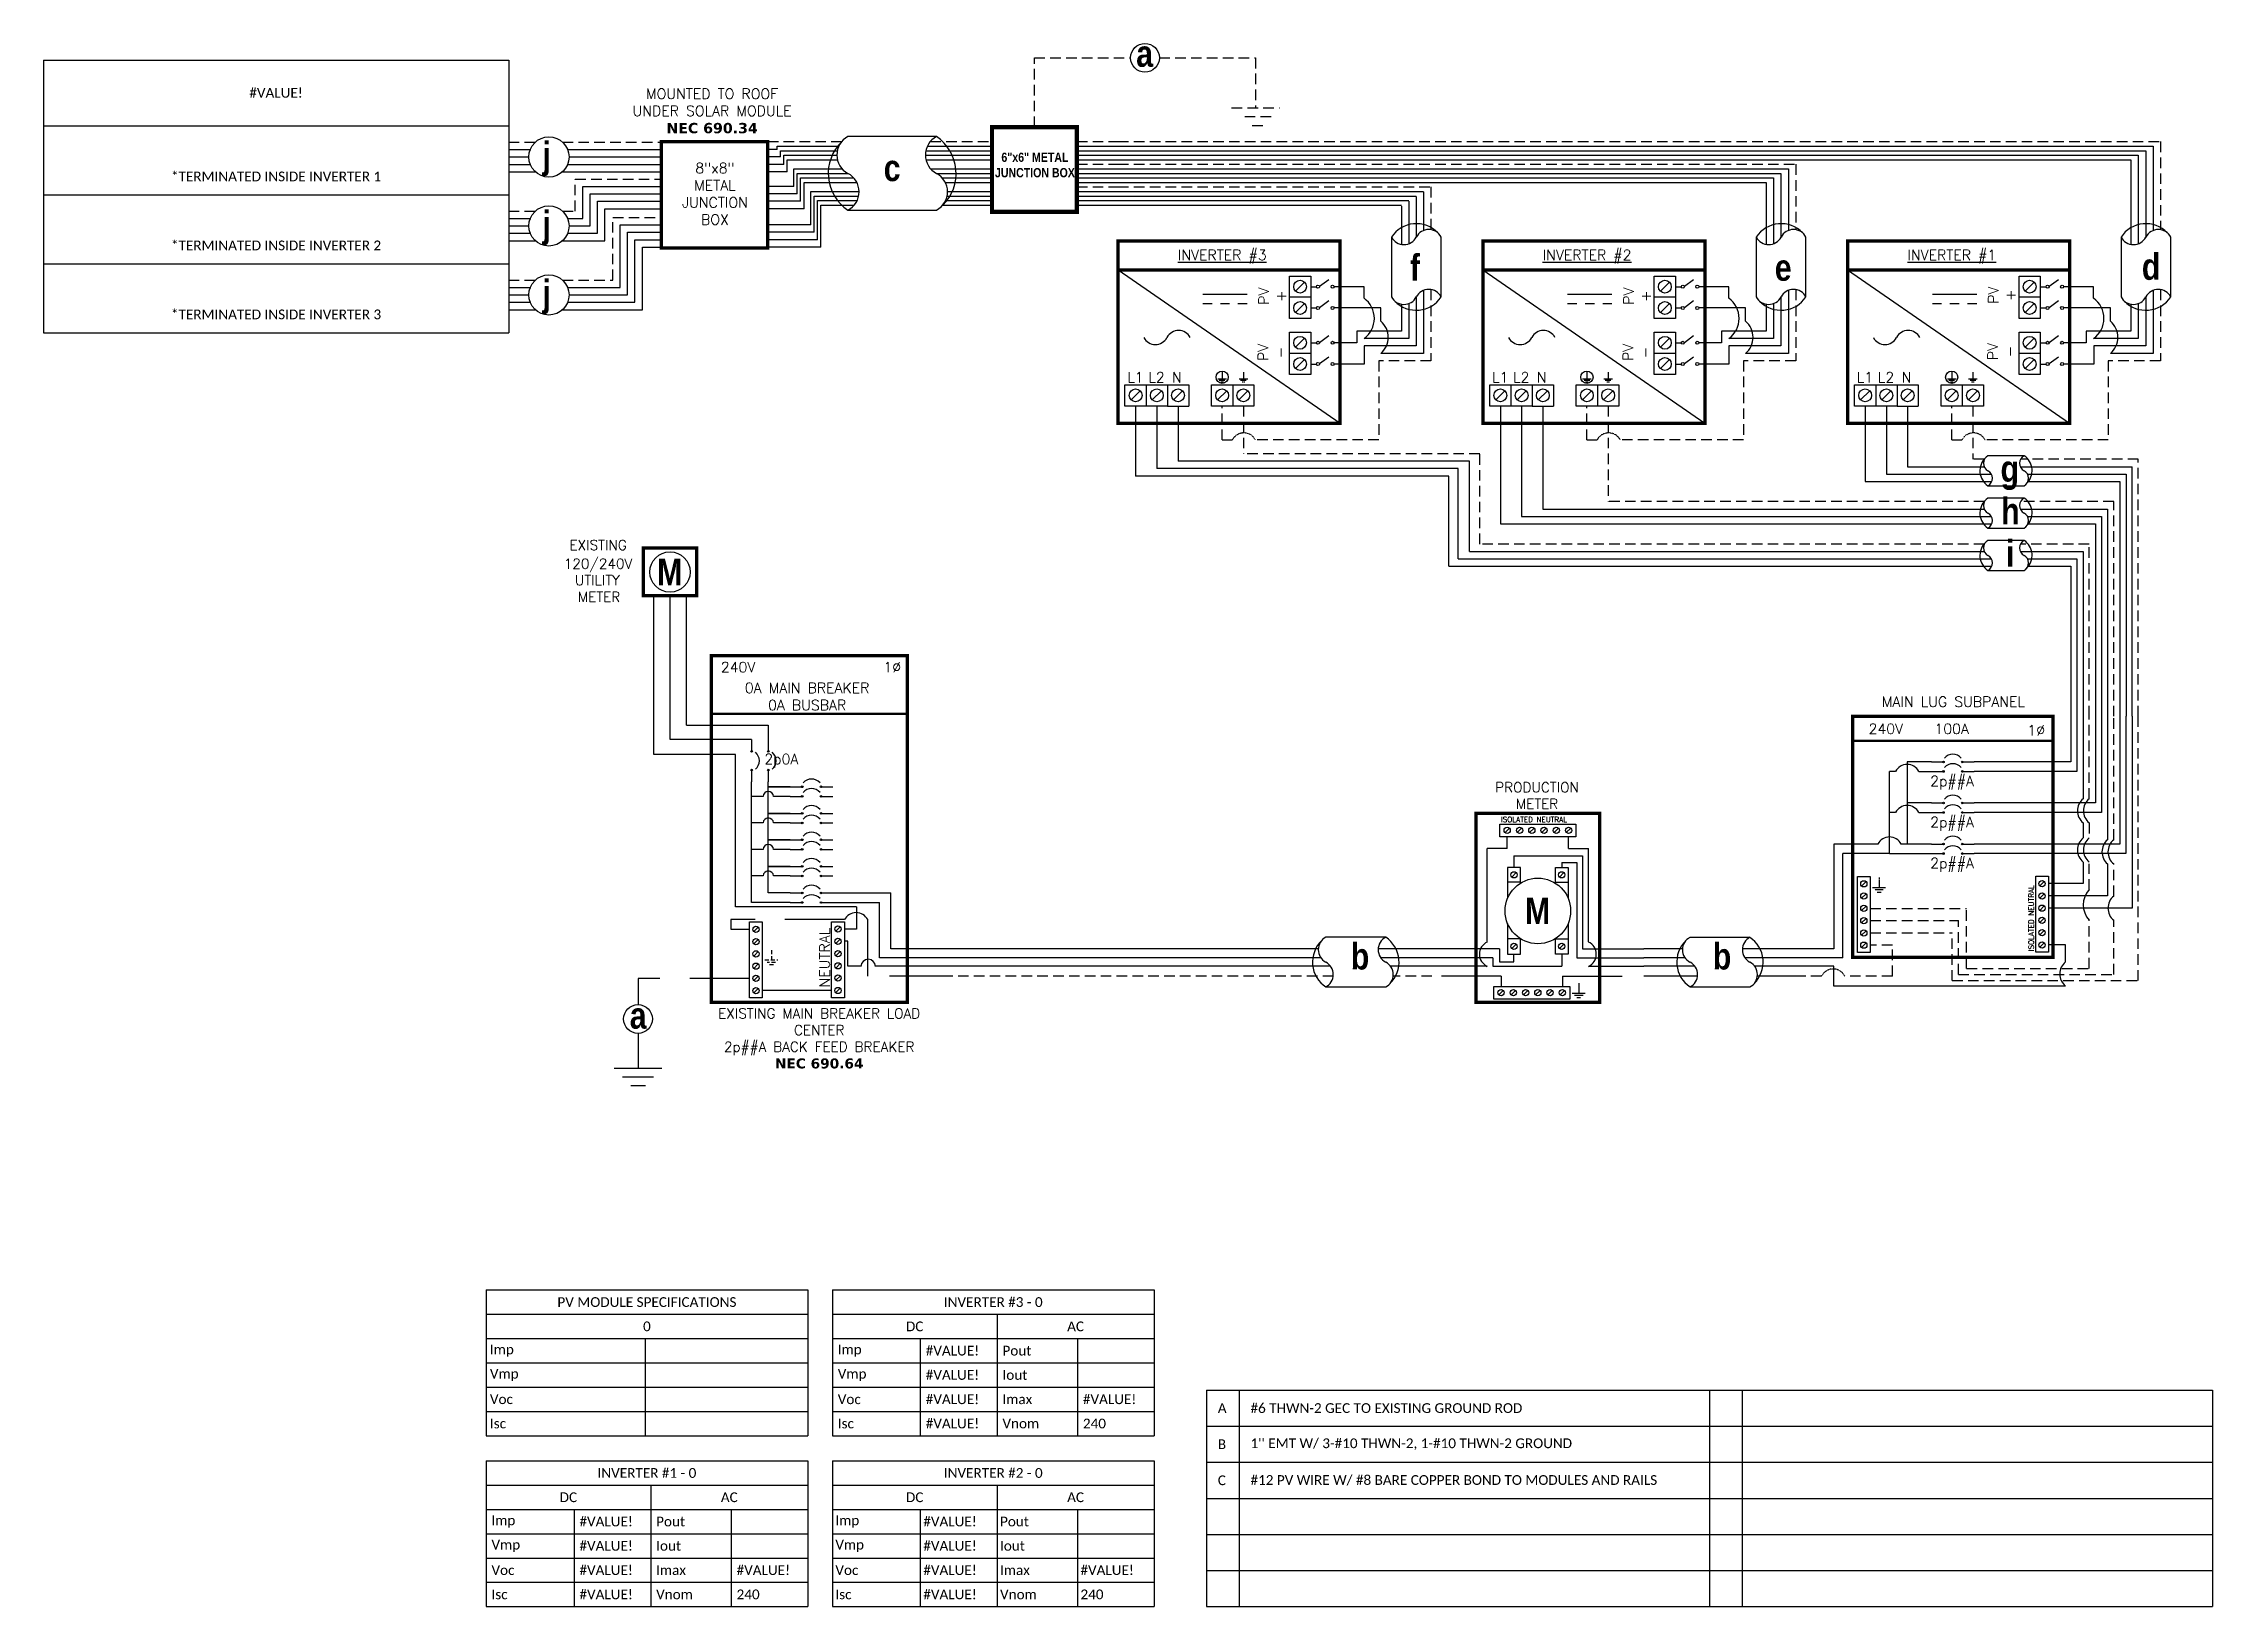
# Model space of a CAD drawing. Header units: feet. Extents: x 8026 to 8796, y 15293 to 15847.
import ezdxf

# ---------------------------------------------------------------- set-up
doc = ezdxf.new("R2010")
doc.units = ezdxf.units.FT
doc.header["$MEASUREMENT"] = 0
doc.linetypes.add('HIDDEN', pattern=[0.375, 0.25, -0.125])
for name, color, linetype in [('ONE LINE BLOCKS', 7, 'Continuous'), ('TABLES', 7, 'Continuous'), ('TEXT', 7, 'Continuous'), ('Z - TITLEBLOCK TXT', 7, 'Continuous')]:
    doc.layers.add(name, color=color, linetype=linetype)
doc.styles.add('ONE LINE TXT', font='techb___.ttf')
doc.styles.get("Standard").update_dxf_attribs({"font": 'simplex.shx'})

msp = doc.modelspace()

# ---------------------------------------------------------------- texts
at = {"layer": 'ONE LINE BLOCKS', "color": 1, "linetype": 'Continuous', "insert": (8378.13, 15808.33), "char_height": 3.2756, "width": 28.3929, "attachment_point": 2, "style": 'ONE LINE TXT'}
msp.add_mtext('6"x6" METAL JUNCTION BOX  ', dxfattribs=at)
at = {"layer": 'TABLES', "color": 1, "linetype": 'Continuous'}
for s, p in [('%%UINVERTER #3', (8428.85, 15770.21)), ('%%UINVERTER #2', (8558.28, 15770.21)), ('%%UINVERTER #1', (8687.71, 15770.21))]:
    msp.add_text(s, height=3.6576, dxfattribs=at).set_placement(p)
at = {"layer": 'TEXT', "color": 1, "attachment_point": 5}
for s, width, gutter_width, insert, char_height in [(' \\PMOUNTED TO ROOF \\PUNDER SOLAR MODULE\\P{\\fVerdana|b1|i0|c0|p34;NEC 690.34}', 71.6407, 7.17, (8263.58, 15826.15), 3.6576), ('8"x8" METAL JUNCTION BOX ', 0.4767, 7.17, (8264.6, 15793.71), 3.6576), ('L1', 0.1481, 0.75, (8413.8, 15728.63), 3.658), ('L2', 0.1481, 0.75, (8421.26, 15728.66), 3.658), ('N', 0.1481, 0.75, (8428.51, 15728.6), 3.66), ('L1', 0.1481, 0.75, (8543.23, 15728.63), 3.658), ('L2', 0.1481, 0.75, (8550.69, 15728.66), 3.658), ('N', 0.1481, 0.75, (8557.94, 15728.6), 3.66), ('L1', 0.1481, 0.75, (8672.66, 15728.63), 3.658), ('L2', 0.1481, 0.75, (8680.12, 15728.66), 3.658), ('N', 0.1481, 0.75, (8687.37, 15728.6), 3.66)]:
    msp.add_mtext_dynamic_manual_height_columns(s, width=width, gutter_width=gutter_width, heights=[0], dxfattribs=dict(at, insert=insert, char_height=char_height))
at = {"layer": 'TEXT', "color": 1, "char_height": 3.658, "attachment_point": 5, "rotation": 90}
for s, width, insert in [('PV +', 2.8378, (8462.38, 15757.42)), ('PV +', 2.8378, (8591.81, 15757.42)), ('PV +', 2.8378, (8721.24, 15757.76)), ('PV -', 2.8013, (8462.16, 15737.45)), ('PV -', 2.8013, (8591.59, 15737.45)), ('PV -', 2.8013, (8721.02, 15737.78))]:
    msp.add_mtext_dynamic_manual_height_columns(s, width=width, gutter_width=0.75, heights=[0], dxfattribs=dict(at, insert=insert))
at = {"layer": 'Z - TITLEBLOCK TXT', "color": 1, "linetype": 'Continuous', "char_height": 9.3833, "attachment_point": 1, "style": 'ONE LINE TXT'}
for s, insert in [('{\\W1;\\C256;a}', (8414.07, 15848.17)), ('{\\W1;\\C256;j}', (8203.38, 15812.19)), ('{\\W1;\\C256;c}', (8324.47, 15807.61)), ('{\\W1;\\C256;j}', (8203.38, 15787.72)), ('{\\W1;\\C256;f}', (8511.21, 15772.26)), ('{\\W1;\\C256;d}', (8770.89, 15772.6)), ('{\\W1;\\C256;j}', (8203.38, 15763.25)), ('{\\W1;\\C256;e}', (8640.64, 15772.26)), ('{\\W1;\\C256;g}', (8720.74, 15700.89)), ('{\\W1;\\C256;h}', (8720.98, 15685.86)), ('{\\W1;\\C256;i}', (8722.7, 15670.84)), ('{\\W1;\\C256;b}', (8490.2, 15527.94)), ('{\\W1;\\C256;b}', (8618.65, 15527.94))]:
    msp.add_mtext_dynamic_manual_height_columns(s, width=0.1385, gutter_width=2.13, heights=[0], dxfattribs=dict(at, insert=insert))

# ---------------------------------------------------------------- blocks, each defined once
blk = doc.blocks.new('*T14')
at = {"layer": 'Z - TITLEBLOCK TXT', "color": 0, "lineweight": -2, "transparency": 16777216}
for p, q in [((0, 0), (165.11, 0)), ((0, 0), (0, -96.74)), ((165.11, 0), (165.11, -96.74)), ((0, -23.32), (165.11, -23.32)), ((0, -47.8), (165.11, -47.8)), ((0, -72.27), (165.11, -72.27)), ((0, -96.74), (165.11, -96.74))]:
    blk.add_line(p, q, dxfattribs=at)
at = {"layer": 'Z - TITLEBLOCK TXT', "color": 0, "linetype": 'Continuous', "transparency": 16777216, "char_height": 3.4544, "width": 156.9097, "attachment_point": 5}
for s, insert in [('{\\fCalibri|b0|i0|c0;#VALUE!', (82.56, -11.66)), ('{\\fCalibri|b0|i0|c0;^J^J*TERMINATED INSIDE INVERTER 1', (82.56, -35.56)), ('{\\fCalibri|b0|i0|c0;^J^J*TERMINATED INSIDE INVERTER 2', (82.56, -60.03)), ('{\\fCalibri|b0|i0|c0;^J^J*TERMINATED INSIDE INVERTER 3', (82.56, -84.5))]:
    blk.add_mtext(s, dxfattribs=dict(at, insert=insert))
blk = doc.blocks.new('*U17')
at = {"layer": 'ONE LINE BLOCKS', "linetype": 'Continuous'}
h = blk.add_hatch(color=1, dxfattribs=at)
h.dxf.hatch_style = 1
edge = h.paths.add_edge_path()
edge.add_arc((32.25, -16.19), 0.291, 0, 360)
h = blk.add_hatch(color=1, dxfattribs=at)
h.dxf.hatch_style = 1
edge = h.paths.add_edge_path()
edge.add_arc((32.25, -19.57), 0.291, 0, 360)
h = blk.add_hatch(color=1, dxfattribs=at)
h.dxf.hatch_style = 1
edge = h.paths.add_edge_path()
edge.add_arc((38.92, -16.19), 0.291, 0, 360)
h = blk.add_hatch(color=1, dxfattribs=at)
h.dxf.hatch_style = 1
edge = h.paths.add_edge_path()
edge.add_arc((38.92, -19.57), 0.291, 0, 360)
h = blk.add_hatch(color=1, dxfattribs=at)
h.dxf.hatch_style = 1
edge = h.paths.add_edge_path()
edge.add_arc((32.25, -30.75), 0.291, 0, 360)
h = blk.add_hatch(color=1, dxfattribs=at)
h.dxf.hatch_style = 1
edge = h.paths.add_edge_path()
edge.add_arc((38.92, -30.75), 0.291, 0, 360)
h = blk.add_hatch(color=1, dxfattribs=at)
h.dxf.hatch_style = 1
edge = h.paths.add_edge_path()
edge.add_arc((32.25, -34.13), 0.291, 0, 360)
h = blk.add_hatch(color=1, dxfattribs=at)
h.dxf.hatch_style = 1
edge = h.paths.add_edge_path()
edge.add_arc((38.92, -34.13), 0.291, 0, 360)
h = blk.add_hatch(color=1, dxfattribs=at)
h.dxf.hatch_style = 1
edge = h.paths.add_edge_path()
edge.add_arc((32.25, -45.31), 0.291, 0, 360)
h = blk.add_hatch(color=1, dxfattribs=at)
h.dxf.hatch_style = 1
edge = h.paths.add_edge_path()
edge.add_arc((38.92, -45.31), 0.291, 0, 360)
h = blk.add_hatch(color=1, dxfattribs=at)
h.dxf.hatch_style = 1
edge = h.paths.add_edge_path()
edge.add_arc((32.25, -48.69), 0.291, 0, 360)
h = blk.add_hatch(color=1, dxfattribs=at)
h.dxf.hatch_style = 1
edge = h.paths.add_edge_path()
edge.add_arc((38.92, -48.69), 0.291, 0, 360)
at = {"color": 7, "linetype": 'Continuous'}
for p, q in [((77.44, 0), (77.44, -16.19)), ((86.14, 0), (86.14, -30.75)), ((94.84, 0), (94.84, -45.31)), ((28.05, -16.19), (19.39, -16.19)), ((19.39, -16.19), (19.39, -30.75)), ((77.44, -16.19), (43.12, -16.19)), ((28.05, -30.75), (19.39, -30.75)), ((19.39, -30.75), (19.39, -45.31)), ((86.14, -30.75), (43.12, -30.75)), ((8.98, -45.31), (-6.7, -45.31)), ((-6.7, -45.31), (-6.7, -82.47)), ((28.05, -45.31), (17.22, -45.31)), ((94.84, -45.31), (43.12, -45.31)), ((-6.7, -82.47), (-20.02, -82.47))]:
    blk.add_line(p, q, dxfattribs=at)
at = {"color": 10, "linetype": 'Continuous'}
for p, q in [((79.61, 0), (79.61, -19.57)), ((88.31, 0), (88.31, -34.13)), ((97.01, 0), (97.01, -48.69)), ((13.1, -34.13), (13.1, -19.57)), ((15.27, -19.57), (13.1, -19.57)), ((23.51, -19.57), (28.05, -19.57)), ((79.61, -19.57), (43.12, -19.57)), ((13.1, -48.69), (13.1, -34.13)), ((15.27, -34.13), (13.1, -34.13)), ((23.51, -34.13), (28.05, -34.13)), ((88.31, -34.13), (43.12, -34.13)), ((13.1, -48.69), (-3.41, -48.69)), ((-3.41, -85.65), (-3.41, -48.69)), ((13.1, -48.69), (28.05, -48.69)), ((97.01, -48.69), (43.12, -48.69)), ((-3.41, -85.65), (-20.02, -85.65))]:
    blk.add_line(p, q, dxfattribs=at)
at = {"color": 253, "linetype": 'Continuous'}
for p, q in [((81.79, 0), (81.79, -29.26)), ((90.49, 0), (90.49, -43.82)), ((99.19, 0), (99.19, -68.07)), ((81.79, -37.81), (81.79, -43.14)), ((81.79, -51.7), (81.79, -59.36)), ((90.49, -52.37), (90.49, -63.71)), ((81.79, -59.36), (69.51, -59.36)), ((90.49, -63.71), (69.51, -63.71)), ((99.19, -68.07), (69.51, -68.07)), ((75.52, -81.12), (69.51, -81.12)), ((75.52, -87.14), (75.52, -81.12)), ((-6.7, -88.69), (-20.02, -88.69)), ((-6.7, -95.69), (-6.7, -88.69)), ((75.52, -95.69), (-6.7, -95.69))]:
    blk.add_line(p, q, dxfattribs=at)
at = {"color": 10, "linetype": 'Continuous'}
for centre in [(19.39, -21.73), (19.39, -36.29)]:
    blk.add_arc(centre, 4.65, 27.66392, 152.33608, dxfattribs=at)
at = {"color": 253, "linetype": 'Continuous'}
for centre in [(85.37, -33.53), (85.37, -47.42), (94.07, -48.09), (79.1, -91.41)]:
    blk.add_arc(centre, 5.58, 129.92155, 230.07845, dxfattribs=at)
at = {"color": 7, "linetype": 'Continuous'}
blk.add_arc((13.1, -47.47), 4.65, 27.66392, 152.33608, dxfattribs=at)
at = {"layer": 'ONE LINE BLOCKS', "lineweight": 50}
blk.add_line((0, -8.7), (71.17, -8.7), dxfattribs=at)
at = {"layer": 'ONE LINE BLOCKS', "lineweight": 50, "const_width": 1.19}
blk.add_lwpolyline([(0, -85.47), (0, 0), (71.17, 0), (71.17, -85.47)], close=True, dxfattribs=at)
at = {"layer": 'TEXT', "color": 92, "linetype": 'HIDDEN', "ltscale": 15}
for p, q in [((83.96, -29.26), (83.96, 0)), ((92.66, -43.82), (92.66, 0)), ((101.36, -93.78), (101.36, 0)), ((83.96, -37.81), (83.96, -43.14)), ((83.96, -61.47), (83.96, -52.37)), ((92.66, -63.79), (92.66, -52.37)), ((6.27, -68.14), (40.48, -68.14)), ((40.48, -89.41), (40.48, -68.14)), ((6.27, -72.49), (37.56, -72.49)), ((6.27, -76.84), (35.36, -76.84)), ((35.36, -93.78), (35.36, -76.84)), ((37.56, -91.6), (37.56, -72.49)), ((83.96, -89.41), (83.96, -72.34)), ((92.66, -91.6), (92.66, -72.34)), ((14.11, -81.19), (6.27, -81.19)), ((14.11, -92.13), (14.11, -81.19)), ((-11.01, -92.13), (-20.02, -92.13)), ((14.11, -92.13), (-2.77, -92.13)), ((37.56, -91.6), (92.66, -91.6)), ((40.48, -89.41), (83.96, -89.41)), ((35.36, -93.78), (101.36, -93.78))]:
    blk.add_line(p, q, dxfattribs=at)
at = {"layer": 'TEXT', "color": 92, "linetype": 'HIDDEN', "flags": 128}
for points in [[(7.04, -60.71), (11.72, -60.71)], [(9.38, -57.21), (9.38, -60.71)], [(10.91, -61.58), (7.85, -61.58)], [(10.1, -62.45), (8.66, -62.45)]]:
    blk.add_lwpolyline(points, dxfattribs=at)
at = {"layer": 'TEXT', "color": 92, "linetype": 'Continuous', "ltscale": 4}
for centre, radius, start, end in [((87.43, -33.53), 5.51, 129.05896, 230.94104), ((87.43, -47.42), 5.51, 129.05896, 230.94104), ((96.13, -48.09), 5.51, 129.05896, 230.94104), ((89.87, -66.9), 8.03, 137.37784, 222.62216), ((96.13, -68.07), 5.51, 129.05896, 230.94104)]:
    blk.add_arc(centre, radius, start, end, dxfattribs=at)
at = {"layer": 'TEXT', "color": 92, "linetype": 'HIDDEN', "ltscale": 0.3}
blk.add_arc((-6.89, -94.29), 4.65, 27.66392, 152.33608, dxfattribs=at)
at = {"layer": 'Z - TITLEBLOCK TXT', "color": 1, "linetype": 'Continuous'}
for p, q in [((1.73, -83.79), (1.73, -56.84)), ((1.73, -56.84), (6.27, -56.84)), ((6.27, -56.84), (6.27, -83.79)), ((64.97, -83.71), (64.97, -56.77)), ((64.97, -56.77), (69.51, -56.77)), ((69.51, -56.77), (69.51, -83.71)), ((6.27, -83.79), (1.73, -83.79)), ((69.51, -83.71), (64.97, -83.71))]:
    blk.add_line(p, q, dxfattribs=at)
at = {"layer": 'Z - TITLEBLOCK TXT', "color": 4, "linetype": 'Continuous'}
for p, q in [((4.79, -58.65), (3.22, -60.22)), ((68.02, -58.58), (66.45, -60.15)), ((4.79, -63), (3.22, -64.57)), ((4.79, -67.35), (3.22, -68.92)), ((68.02, -62.93), (66.45, -64.5)), ((68.02, -67.28), (66.45, -68.85)), ((4.79, -71.7), (3.22, -73.27)), ((4.79, -76.05), (3.22, -77.62)), ((68.02, -71.63), (66.45, -73.2)), ((68.02, -75.98), (66.45, -77.55)), ((4.79, -80.4), (3.22, -81.97)), ((68.02, -80.33), (66.45, -81.9))]:
    blk.add_line(p, q, dxfattribs=at)
at = {"layer": 'Z - TITLEBLOCK TXT', "color": 1, "linetype": 'Continuous', "flags": 128}
for points in [[(28.05, -16.19), (32.25, -16.19)], [(28.05, -16.19), (32.25, -16.19)], [(28.05, -19.57), (32.25, -19.57)], [(28.05, -19.57), (32.25, -19.57)], [(38.92, -16.19), (43.12, -16.19)], [(38.92, -19.57), (43.12, -19.57)], [(28.05, -30.75), (32.25, -30.75)], [(28.05, -30.75), (32.25, -30.75)], [(38.92, -30.75), (43.12, -30.75)], [(28.05, -34.13), (32.25, -34.13)], [(28.05, -34.13), (32.25, -34.13)], [(38.92, -34.13), (43.12, -34.13)], [(28.05, -45.31), (32.25, -45.31)], [(28.05, -45.31), (32.25, -45.31)], [(38.92, -45.31), (43.12, -45.31)], [(28.05, -48.69), (32.25, -48.69)], [(28.05, -48.69), (32.25, -48.69)], [(38.92, -48.69), (43.12, -48.69)]]:
    blk.add_lwpolyline(points, dxfattribs=at)
at = {"layer": 'Z - TITLEBLOCK TXT', "color": 1, "linetype": 'Continuous'}
for centre in [(32.25, -16.19), (32.25, -19.57), (38.92, -16.19), (38.92, -19.57), (32.25, -30.75), (38.92, -30.75), (32.25, -34.13), (38.92, -34.13), (32.25, -45.31), (38.92, -45.31), (32.25, -48.69), (38.92, -48.69)]:
    blk.add_circle(centre, 0.291, dxfattribs=at)
at = {"layer": 'Z - TITLEBLOCK TXT', "color": 4, "linetype": 'Continuous'}
for centre in [(4, -59.44), (67.24, -59.36), (4, -63.79), (4, -68.14), (67.24, -63.71), (67.24, -68.07), (4, -72.49), (4, -76.84), (67.24, -72.42), (67.24, -76.77), (4, -81.19), (67.24, -81.12)]:
    blk.add_circle(centre, 1.11, dxfattribs=at)
at = {"layer": 'Z - TITLEBLOCK TXT', "color": 1, "linetype": 'Continuous'}
for centre in [(35.58, -17.38), (35.58, -20.76), (35.58, -31.94), (35.58, -35.32), (35.58, -46.5), (35.58, -49.88)]:
    blk.add_arc(centre, 3.93, 40.3392, 139.6608, dxfattribs=at)
at = {"layer": 'TABLES', "color": 1, "linetype": 'Continuous'}
for p in [(27.55, -24.8), (27.55, -39.36), (27.55, -53.92)]:
    blk.add_text('2p##A', height=3.658, dxfattribs=at).set_placement(p)
at = {"layer": 'TABLES', "color": 4, "linetype": 'Continuous'}
blk.add_text('ISOLATED NEUTRAL', height=1.8743, rotation=90, dxfattribs=at).set_placement((64.31, -83.35))
at = {"layer": 'TEXT', "color": 1, "attachment_point": 5}
for s, width, gutter_width, insert, char_height in [('MAIN LUG SUBPANEL ', 62.3984, 7.17, (35.78, 5.18), 3.6576), ('240V', 0.1481, 0.75, (11.79, -4.45), 3.658), ('100A', 0.1481, 0.75, (35.17, -4.45), 3.658), ('1∅', 0.1481, 0.75, (65.15, -4.96), 3.658)]:
    blk.add_mtext_dynamic_manual_height_columns(s, width=width, gutter_width=gutter_width, heights=[0], dxfattribs=dict(at, insert=insert, char_height=char_height))
blk = doc.blocks.new('M_METER PAN')
at = {"color": 253, "linetype": 'Continuous'}
for p, q in [((4.73, 8.02), (4.73, 8.75)), ((8.59, 8.02), (8.59, 8.75)), ((4.73, 8.02), (3.48, 8.02)), ((3.48, 2.14), (3.48, 8.02)), ((8.59, 8.02), (9.84, 8.02)), ((9.84, 2.14), (9.84, 8.02)), ((3.48, 0.61), (0, 0.61)), ((9.84, 0.61), (13.32, 0.61))]:
    blk.add_line(p, q, dxfattribs=at)
at = {"color": 7, "linetype": 'Continuous'}
for p, q in [((5.16, 7.56), (5.16, 6.82)), ((5.16, 7.56), (9.47, 7.56)), ((9.47, 7.56), (9.47, 1.71)), ((4.25, 1.71), (0, 1.71)), ((4.25, 1.71), (4.25, 0.9)), ((5.16, 0.9), (5.16, 1.37)), ((9.47, 1.71), (13.32, 1.71)), ((4.25, 0.9), (5.16, 0.9))]:
    blk.add_line(p, q, dxfattribs=at)
at = {"color": 10, "linetype": 'Continuous'}
for p, q in [((8.16, 7.14), (8.16, 6.82)), ((8.16, 7.14), (9.12, 7.14)), ((9.12, 7.14), (9.12, 1.15)), ((8.16, 1.37), (8.16, 0.61)), ((3.83, 1.15), (0, 1.15)), ((3.83, 1.15), (3.83, 0.61)), ((3.83, 0.61), (8.16, 0.61)), ((9.12, 1.15), (13.32, 1.15))]:
    blk.add_line(p, q, dxfattribs=at)
at = {"color": 1, "linetype": 'Continuous'}
for p, q in [((5.57, 5.9), (4.76, 5.9)), ((7.76, 5.9), (8.56, 5.9)), ((5.57, 2.33), (4.76, 2.33)), ((7.76, 2.33), (8.56, 2.33))]:
    blk.add_line(p, q, dxfattribs=at)
at = {"color": 253, "linetype": 'Continuous'}
for centre, start, end in [((3.82, 1.37), 113.9997, 246.0003), ((9.5, 1.37), 293.9997, 66.0003)]:
    blk.add_arc(centre, 0.835, start, end, dxfattribs=at)
at = {"layer": 'ONE LINE BLOCKS', "lineweight": 50, "const_width": 0.21}
blk.add_lwpolyline([(2.77, -1.65), (2.77, 10.22), (10.55, 10.22), (10.55, -1.65)], close=True, dxfattribs=at)
at = {"layer": 'TEXT', "color": 92, "linetype": 'HIDDEN', "ltscale": 15}
for p, q in [((4.35, 0), (0, 0)), ((4.35, 0), (4.35, -0.65)), ((8.2, 0), (8.2, -0.65)), ((8.2, 0), (13.32, 0))]:
    blk.add_line(p, q, dxfattribs=at)
at = {"layer": 'TEXT', "color": 92, "linetype": 'Continuous', "flags": 128}
for points in [[(8.81, -1.08), (9.64, -1.08)], [(9.5, -1.23), (8.96, -1.23)], [(9.23, -0.46), (9.23, -1.08)], [(9.35, -1.38), (9.1, -1.38)]]:
    blk.add_lwpolyline(points, dxfattribs=at)
at = {"layer": 'TEXT', "linetype": 'Continuous'}
blk.add_circle((6.66, 4.09), 2.06, dxfattribs=at)
at = {"layer": 'Z - TITLEBLOCK TXT', "color": 1, "linetype": 'Continuous'}
for p, q in [((4.27, 8.75), (4.27, 9.55)), ((4.27, 9.55), (9.05, 9.55)), ((9.05, 9.55), (9.05, 8.75)), ((9.05, 8.75), (4.27, 8.75)), ((4.76, 6.82), (4.76, 4.89)), ((5.57, 6.82), (4.76, 6.82)), ((5.57, 5.84), (5.57, 6.82)), ((7.76, 5.84), (7.76, 6.82)), ((7.76, 6.82), (8.56, 6.82)), ((8.56, 6.82), (8.56, 4.89)), ((4.76, 3.3), (4.76, 1.37)), ((8.56, 3.3), (8.56, 1.37)), ((4.76, 1.37), (5.57, 1.37)), ((5.57, 1.37), (5.57, 2.35)), ((7.76, 1.37), (7.76, 2.35)), ((8.56, 1.37), (7.76, 1.37)), ((3.89, -1.45), (3.89, -0.65)), ((3.89, -0.65), (8.66, -0.65)), ((8.66, -0.65), (8.66, -1.45)), ((8.66, -1.45), (3.89, -1.45))]:
    blk.add_line(p, q, dxfattribs=at)
at = {"layer": 'Z - TITLEBLOCK TXT', "color": 4, "linetype": 'Continuous'}
for p, q in [((4.87, 9.29), (4.6, 9.01)), ((5.64, 9.29), (5.37, 9.01)), ((6.42, 9.29), (6.14, 9.01)), ((7.19, 9.29), (6.91, 9.01)), ((7.96, 9.29), (7.68, 9.01)), ((8.73, 9.29), (8.45, 9.01)), ((5.3, 6.5), (5.02, 6.22)), ((8.3, 6.5), (8.02, 6.22)), ((5.3, 2.01), (5.02, 1.73)), ((8.3, 2.01), (8.02, 1.73)), ((4.49, -0.91), (4.21, -1.19)), ((5.26, -0.91), (4.98, -1.19)), ((6.03, -0.91), (5.75, -1.19)), ((6.8, -0.91), (6.52, -1.19)), ((7.57, -0.91), (7.29, -1.19)), ((8.34, -0.91), (8.06, -1.19))]:
    blk.add_line(p, q, dxfattribs=at)
for centre in [(4.73, 9.15), (5.51, 9.15), (6.28, 9.15), (7.05, 9.15), (7.82, 9.15), (8.59, 9.15), (5.16, 6.36), (8.16, 6.36), (5.16, 1.87), (8.16, 1.87), (4.35, -1.05), (5.12, -1.05), (5.89, -1.05), (6.66, -1.05), (7.43, -1.05), (8.2, -1.05)]:
    blk.add_circle(centre, 0.197, dxfattribs=at)
at = {"layer": 'TABLES', "color": 4, "linetype": 'Continuous'}
blk.add_text('ISOLATED NEUTRAL', height=0.3321, dxfattribs=at).set_placement((4.34, 9.67))
at = {"layer": 'TEXT', "color": 1, "insert": (6.61, 11.34), "char_height": 0.6278, "attachment_point": 5}
blk.add_mtext_dynamic_manual_height_columns('PRODUCTION METER', width=1.3203, gutter_width=7.17, heights=[0], dxfattribs=at)
at = {"layer": 'Z - TITLEBLOCK TXT', "color": 253, "linetype": 'Continuous', "style": 'ONE LINE TXT'}
blk.add_text('M', height=1.66, dxfattribs=at).set_placement((5.85, 3.26))
blk = doc.blocks.new('*U16')
at = {"color": 0}
blk.add_blockref('M_METER PAN', (0, 0), dxfattribs=at)
blk = doc.blocks.new('*U8')
at = {"color": 7, "linetype": 'Continuous'}
for p, q in [((2.44, 1.71), (0, 1.71)), ((6.67, 2.43), (2.91, 2.43)), ((9.57, 1.71), (6.2, 1.71)), ((2.91, -0.69), (6.67, -0.69))]:
    blk.add_line(p, q, dxfattribs=at)
at = {"color": 10, "linetype": 'Continuous'}
for p, q in [((2.59, 1.15), (0, 1.15)), ((9.57, 1.15), (6.35, 1.15))]:
    blk.add_line(p, q, dxfattribs=at)
at = {"color": 253, "linetype": 'Continuous'}
for p, q in [((3.21, 0.61), (0, 0.61)), ((9.57, 0.61), (6.97, 0.61))]:
    blk.add_line(p, q, dxfattribs=at)
at = {"color": 7, "linetype": 'Continuous'}
for centre, start, end in [((3.94, 0.87), 133.9732, 236.4265), ((5.63, 0.87), 313.9732, 56.4265)]:
    blk.add_arc(centre, 1.87, start, end, dxfattribs=at)
at = {"layer": 'TEXT', "color": 92, "linetype": 'HIDDEN', "ltscale": 15}
for p, q in [((3.37, 0), (0, 0)), ((9.57, 0), (7.14, 0))]:
    blk.add_line(p, q, dxfattribs=at)
at = {"layer": 'Z - TITLEBLOCK TXT', "linetype": 'Continuous'}
for centre, start, end in [((3.31, 1.65), 117.6639, 242.3361), ((7.08, 1.65), 117.6639, 242.3361), ((2.5, 0.09), 297.6639, 62.3361), ((6.26, 0.09), 297.6639, 62.3361)]:
    blk.add_arc(centre, 0.882, start, end, dxfattribs=at)
blk = doc.blocks.new('M_MAIN BREAKER')
at = {"layer": 'ONE LINE BLOCKS', "linetype": 'Continuous'}
h = blk.add_hatch(color=1, dxfattribs=at)
h.dxf.hatch_style = 1
edge = h.paths.add_edge_path()
edge.add_arc((-12.42, 14.12), 0.0515, 0, 360)
h = blk.add_hatch(color=1, dxfattribs=at)
h.dxf.hatch_style = 1
edge = h.paths.add_edge_path()
edge.add_arc((-11.37, 14.12), 0.0515, 0, 360)
h = blk.add_hatch(color=1, dxfattribs=at)
h.dxf.hatch_style = 1
edge = h.paths.add_edge_path()
edge.add_arc((-12.42, 12.94), 0.0515, 0, 360)
h = blk.add_hatch(color=1, dxfattribs=at)
h.dxf.hatch_style = 1
edge = h.paths.add_edge_path()
edge.add_arc((-11.37, 12.94), 0.0515, 0, 360)
h = blk.add_hatch(color=1, dxfattribs=at)
h.dxf.hatch_style = 1
edge = h.paths.add_edge_path()
edge.add_arc((-9.24, 11.89), 0.0515, 0, 360)
h = blk.add_hatch(color=1, dxfattribs=at)
h.dxf.hatch_style = 1
edge = h.paths.add_edge_path()
edge.add_arc((-9.24, 11.29), 0.0515, 0, 360)
h = blk.add_hatch(color=1, dxfattribs=at)
h.dxf.hatch_style = 1
edge = h.paths.add_edge_path()
edge.add_arc((-8.06, 11.89), 0.0515, 0, 360)
h = blk.add_hatch(color=1, dxfattribs=at)
h.dxf.hatch_style = 1
edge = h.paths.add_edge_path()
edge.add_arc((-8.06, 11.29), 0.0515, 0, 360)
h = blk.add_hatch(color=1, dxfattribs=at)
h.dxf.hatch_style = 1
edge = h.paths.add_edge_path()
edge.add_arc((-9.24, 10.22), 0.0515, 0, 360)
h = blk.add_hatch(color=1, dxfattribs=at)
h.dxf.hatch_style = 1
edge = h.paths.add_edge_path()
edge.add_arc((-9.24, 9.62), 0.0515, 0, 360)
h = blk.add_hatch(color=1, dxfattribs=at)
h.dxf.hatch_style = 1
edge = h.paths.add_edge_path()
edge.add_arc((-8.06, 10.22), 0.0515, 0, 360)
h = blk.add_hatch(color=1, dxfattribs=at)
h.dxf.hatch_style = 1
edge = h.paths.add_edge_path()
edge.add_arc((-8.06, 9.62), 0.0515, 0, 360)
h = blk.add_hatch(color=1, dxfattribs=at)
h.dxf.hatch_style = 1
edge = h.paths.add_edge_path()
edge.add_arc((-9.24, 8.56), 0.0515, 0, 360)
h = blk.add_hatch(color=1, dxfattribs=at)
h.dxf.hatch_style = 1
edge = h.paths.add_edge_path()
edge.add_arc((-8.06, 8.56), 0.0515, 0, 360)
h = blk.add_hatch(color=1, dxfattribs=at)
h.dxf.hatch_style = 1
edge = h.paths.add_edge_path()
edge.add_arc((-9.24, 7.96), 0.0515, 0, 360)
h = blk.add_hatch(color=1, dxfattribs=at)
h.dxf.hatch_style = 1
edge = h.paths.add_edge_path()
edge.add_arc((-9.24, 6.89), 0.0515, 0, 360)
h = blk.add_hatch(color=1, dxfattribs=at)
h.dxf.hatch_style = 1
edge = h.paths.add_edge_path()
edge.add_arc((-8.06, 7.96), 0.0515, 0, 360)
h = blk.add_hatch(color=1, dxfattribs=at)
h.dxf.hatch_style = 1
edge = h.paths.add_edge_path()
edge.add_arc((-8.06, 6.89), 0.0515, 0, 360)
h = blk.add_hatch(color=1, dxfattribs=at)
h.dxf.hatch_style = 1
edge = h.paths.add_edge_path()
edge.add_arc((-9.24, 6.29), 0.0515, 0, 360)
h = blk.add_hatch(color=1, dxfattribs=at)
h.dxf.hatch_style = 1
edge = h.paths.add_edge_path()
edge.add_arc((-8.06, 6.29), 0.0515, 0, 360)
h = blk.add_hatch(color=1, dxfattribs=at)
h.dxf.hatch_style = 1
edge = h.paths.add_edge_path()
edge.add_arc((-9.24, 5.22), 0.0515, 0, 360)
h = blk.add_hatch(color=1, dxfattribs=at)
h.dxf.hatch_style = 1
edge = h.paths.add_edge_path()
edge.add_arc((-9.24, 4.62), 0.0515, 0, 360)
h = blk.add_hatch(color=1, dxfattribs=at)
h.dxf.hatch_style = 1
edge = h.paths.add_edge_path()
edge.add_arc((-8.06, 5.22), 0.0515, 0, 360)
h = blk.add_hatch(color=1, dxfattribs=at)
h.dxf.hatch_style = 1
edge = h.paths.add_edge_path()
edge.add_arc((-8.06, 4.62), 0.0515, 0, 360)
at = {"color": 10, "linetype": 'Continuous'}
for p, q in [((-4.38, 1.15), (-4.38, 4.62)), ((-3.66, 4.62), (-3.66, 4.62)), ((-3.66, 4.62), (-3.66, 4.62)), ((0, 1.15), (-4.38, 1.15))]:
    blk.add_line(p, q, dxfattribs=at)
at = {"color": 7, "linetype": 'Continuous'}
for p, q in [((-3.67, 1.71), (-3.67, 5.22)), ((0, 1.71), (-3.67, 1.71))]:
    blk.add_line(p, q, dxfattribs=at)
at = {"color": 253, "linetype": 'Continuous'}
for p, q in [((-6.38, 2.18), (-6.59, 2.18)), ((-6.38, 0.61), (-6.38, 2.18)), ((-5.56, 0.61), (-6.38, 0.61)), ((0, 0.61), (-4.63, 0.61))]:
    blk.add_line(p, q, dxfattribs=at)
at = {"color": 7, "linetype": 'Continuous'}
blk.add_circle((-19.56, -2.7), 0.906, dxfattribs=at)
at = {"color": 253, "linetype": 'Continuous'}
blk.add_arc((-5.09, 0.58), 0.468, 3.2819, 176.7181, dxfattribs=at)
at = {"layer": 'ONE LINE BLOCKS', "lineweight": 50}
for p, q in [((-19.22, 23.9), (-19.22, 26.89)), ((-19.22, 26.89), (-15.88, 26.89)), ((-15.88, 26.89), (-15.88, 23.9)), ((-15.88, 23.9), (-19.22, 23.9)), ((-14.96, 16.47), (-2.64, 16.47))]:
    blk.add_line(p, q, dxfattribs=at)
at = {"layer": 'ONE LINE BLOCKS', "lineweight": 50, "const_width": 0.21}
for points in [[(-19.22, 23.9), (-19.22, 26.89), (-15.88, 26.89), (-15.88, 23.9)], [(-14.96, -1.65), (-14.96, 20.13), (-2.64, 20.13), (-2.64, -1.65)]]:
    blk.add_lwpolyline(points, close=True, dxfattribs=at)
at = {"layer": 'TEXT', "color": 92, "linetype": 'HIDDEN', "ltscale": 15}
for p, q in [((-13.72, 3.55), (-13.72, 2.94)), ((-6.58, 3.55), (-13.72, 3.55)), ((-13.72, 2.94), (-12.56, 2.94)), ((-5.12, 0), (-5.12, 3.55)), ((0, 0), (-5.12, 0)), ((-12.56, -0.15), (-19.56, -0.15)), ((-19.56, -0.15), (-19.56, -1.8)), ((-19.56, -3.61), (-19.56, -5.8))]:
    blk.add_line(p, q, dxfattribs=at)
at = {"layer": 'TEXT', "color": 92, "linetype": 'Continuous', "ltscale": 15}
blk.add_line((-7.4, -0.92), (-11.75, -0.92), dxfattribs=at)
at = {"layer": 'TEXT', "color": 92, "linetype": 'HIDDEN', "flags": 128}
for points in [[(-11.18, 1.63), (-11.18, 1.01)], [(-11.59, 1.01), (-10.77, 1.01)], [(-10.91, 0.85), (-11.45, 0.85)], [(-11.05, 0.7), (-11.31, 0.7)]]:
    blk.add_lwpolyline(points, dxfattribs=at)
at = {"layer": 'TEXT', "color": 92, "linetype": 'Continuous', "ltscale": 4, "flags": 128}
for points in [[(-21.06, -5.8), (-18.06, -5.8)], [(-18.58, -6.36), (-20.54, -6.36)], [(-19.1, -6.91), (-20.02, -6.91)]]:
    blk.add_lwpolyline(points, dxfattribs=at)
at = {"layer": 'TEXT', "linetype": 'Continuous'}
blk.add_circle((-17.55, 25.39), 1.27, dxfattribs=at)
at = {"layer": 'TEXT', "color": 92, "linetype": 'Continuous', "ltscale": 0.3}
blk.add_arc((-5.85, 3.16), 0.824, 27.6639, 152.3361, dxfattribs=at)
at = {"layer": 'Z - TITLEBLOCK TXT', "color": 253, "linetype": 'Continuous'}
for p, q in [((-18.57, 13.92), (-18.57, 23.9)), ((-13.44, 13.92), (-18.57, 13.92)), ((-13.44, 4.34), (-13.44, 13.92)), ((-5.83, 4.34), (-13.44, 4.34)), ((-5.83, 4.34), (-5.83, 2.95)), ((-5.83, 2.95), (-6.59, 2.95))]:
    blk.add_line(p, q, dxfattribs=at)
at = {"layer": 'Z - TITLEBLOCK TXT', "color": 10, "linetype": 'Continuous'}
for p, q in [((-17.55, 14.87), (-17.55, 23.9)), ((-12.42, 14.87), (-17.55, 14.87)), ((-12.42, 4.62), (-12.42, 12.2)), ((-11.7, 11.29), (-12.42, 11.29)), ((-9.99, 11.29), (-11.04, 11.29)), ((-11.7, 9.62), (-12.42, 9.62)), ((-9.99, 9.62), (-11.04, 9.62)), ((-11.7, 7.96), (-12.42, 7.96)), ((-9.99, 7.96), (-11.04, 7.96)), ((-11.7, 6.29), (-12.42, 6.29)), ((-9.99, 6.29), (-11.04, 6.29)), ((-9.99, 4.62), (-12.42, 4.62)), ((-7.32, 4.62), (-4.38, 4.62))]:
    blk.add_line(p, q, dxfattribs=at)
at = {"layer": 'Z - TITLEBLOCK TXT', "color": 7, "linetype": 'Continuous'}
for p, q in [((-16.52, 15.77), (-16.52, 23.9)), ((-16.52, 15.77), (-11.37, 15.77)), ((-11.37, 15.77), (-11.37, 14.87)), ((-11.37, 11.89), (-11.37, 12.2)), ((-11.37, 10.22), (-11.37, 11.89)), ((-11.37, 11.89), (-9.99, 11.89)), ((-9.99, 11.89), (-11.37, 11.89)), ((-11.37, 8.56), (-11.37, 10.22)), ((-11.37, 10.22), (-9.99, 10.22)), ((-9.99, 10.22), (-11.37, 10.22)), ((-11.37, 6.89), (-11.37, 8.56)), ((-11.37, 8.56), (-9.99, 8.56)), ((-9.99, 8.56), (-11.37, 8.56)), ((-11.37, 5.22), (-11.37, 6.89)), ((-11.37, 6.89), (-9.99, 6.89)), ((-9.99, 6.89), (-11.37, 6.89)), ((-9.99, 5.22), (-11.37, 5.22)), ((-7.32, 5.22), (-3.67, 5.22))]:
    blk.add_line(p, q, dxfattribs=at)
at = {"layer": 'Z - TITLEBLOCK TXT', "color": 1, "linetype": 'Continuous'}
for p, q in [((-12.56, -1.38), (-12.56, 3.4)), ((-12.56, 3.4), (-11.75, 3.4)), ((-11.75, 3.4), (-11.75, -1.38)), ((-7.4, -1.37), (-7.4, 3.41)), ((-7.4, 3.41), (-6.59, 3.41)), ((-6.59, 3.41), (-6.59, -1.37)), ((-11.75, -1.38), (-12.56, -1.38)), ((-6.59, -1.37), (-7.4, -1.37))]:
    blk.add_line(p, q, dxfattribs=at)
at = {"layer": 'Z - TITLEBLOCK TXT', "color": 4, "linetype": 'Continuous'}
for p, q in [((-12.01, 3.07), (-12.29, 2.8)), ((-6.85, 3.09), (-7.13, 2.81)), ((-12.01, 2.3), (-12.29, 2.03)), ((-12.01, 1.53), (-12.29, 1.25)), ((-6.85, 2.32), (-7.13, 2.04)), ((-6.85, 1.55), (-7.13, 1.27)), ((-12.01, 0.76), (-12.29, 0.48)), ((-6.85, 0.78), (-7.13, 0.5)), ((-6.85, 0), (-7.13, -0.27)), ((-12.01, -0.01), (-12.29, -0.29)), ((-12.01, -0.78), (-12.29, -1.06)), ((-6.85, -0.77), (-7.13, -1.04))]:
    blk.add_line(p, q, dxfattribs=at)
at = {"layer": 'Z - TITLEBLOCK TXT', "color": 1, "linetype": 'Continuous', "flags": 128}
for points in [[(-12.42, 14.87), (-12.42, 14.12)], [(-12.42, 14.87), (-12.42, 14.12)], [(-11.37, 14.87), (-11.37, 14.12)], [(-11.37, 14.87), (-11.37, 14.12)], [(-12.42, 12.94), (-12.42, 12.2)], [(-11.37, 12.94), (-11.37, 12.2)], [(-9.99, 11.89), (-9.24, 11.89)], [(-9.99, 11.89), (-9.24, 11.89)], [(-9.99, 11.29), (-9.24, 11.29)], [(-9.99, 11.29), (-9.24, 11.29)], [(-8.06, 11.89), (-7.32, 11.89)], [(-8.06, 11.29), (-7.32, 11.29)], [(-9.99, 10.22), (-9.24, 10.22)], [(-9.99, 10.22), (-9.24, 10.22)], [(-9.99, 9.62), (-9.24, 9.62)], [(-9.99, 9.62), (-9.24, 9.62)], [(-8.06, 10.22), (-7.32, 10.22)], [(-8.06, 9.62), (-7.32, 9.62)], [(-9.99, 8.56), (-9.24, 8.56)], [(-9.99, 8.56), (-9.24, 8.56)], [(-8.06, 8.56), (-7.32, 8.56)], [(-9.99, 7.96), (-9.24, 7.96)], [(-9.99, 7.96), (-9.24, 7.96)], [(-9.99, 6.89), (-9.24, 6.89)], [(-9.99, 6.89), (-9.24, 6.89)], [(-8.06, 7.96), (-7.32, 7.96)], [(-8.06, 6.89), (-7.32, 6.89)], [(-9.99, 6.29), (-9.24, 6.29)], [(-9.99, 6.29), (-9.24, 6.29)], [(-8.06, 6.29), (-7.32, 6.29)], [(-9.99, 5.22), (-9.24, 5.22)], [(-9.99, 5.22), (-9.24, 5.22)], [(-9.99, 4.62), (-9.24, 4.62)], [(-9.99, 4.62), (-9.24, 4.62)], [(-8.06, 5.22), (-7.32, 5.22)], [(-8.06, 4.62), (-7.32, 4.62)]]:
    blk.add_lwpolyline(points, dxfattribs=at)
at = {"layer": 'Z - TITLEBLOCK TXT', "color": 1, "linetype": 'Continuous'}
for centre in [(-12.42, 14.12), (-11.37, 14.12), (-12.42, 12.94), (-11.37, 12.94), (-9.24, 11.89), (-9.24, 11.29), (-8.06, 11.89), (-8.06, 11.29), (-9.24, 10.22), (-9.24, 9.62), (-8.06, 10.22), (-8.06, 9.62), (-9.24, 8.56), (-8.06, 8.56), (-9.24, 7.96), (-9.24, 6.89), (-8.06, 7.96), (-8.06, 6.89), (-9.24, 6.29), (-8.06, 6.29), (-9.24, 5.22), (-9.24, 4.62), (-8.06, 5.22), (-8.06, 4.62)]:
    blk.add_circle(centre, 0.0515, dxfattribs=at)
at = {"layer": 'Z - TITLEBLOCK TXT', "color": 4, "linetype": 'Continuous'}
for centre in [(-12.15, 2.94), (-6.99, 2.95), (-12.15, 2.16), (-12.15, 1.39), (-6.99, 2.18), (-6.99, 1.41), (-12.15, 0.62), (-12.15, -0.15), (-6.99, 0.64), (-6.99, -0.13), (-12.15, -0.92), (-6.99, -0.91)]:
    blk.add_circle(centre, 0.197, dxfattribs=at)
at = {"layer": 'Z - TITLEBLOCK TXT', "color": 1, "linetype": 'Continuous'}
for centre, start, end in [((-12.63, 13.53), 310.3392, 49.6608), ((-11.58, 13.53), 310.3392, 49.6608), ((-8.65, 11.68), 40.3392, 139.6608), ((-8.65, 11.08), 40.3392, 139.6608), ((-8.65, 10.01), 40.3392, 139.6608), ((-8.65, 9.41), 40.3392, 139.6608), ((-8.65, 8.34), 40.3392, 139.6608), ((-8.65, 7.75), 40.3392, 139.6608), ((-8.65, 6.68), 40.3392, 139.6608), ((-8.65, 6.08), 40.3392, 139.6608), ((-8.65, 5.01), 40.3392, 139.6608), ((-8.65, 4.41), 40.3392, 139.6608)]:
    blk.add_arc(centre, 0.697, start, end, dxfattribs=at)
at = {"layer": 'Z - TITLEBLOCK TXT', "color": 10, "linetype": 'Continuous'}
for centre in [(-11.37, 11.27), (-11.37, 9.6), (-11.37, 7.94), (-11.37, 6.27)]:
    blk.add_arc(centre, 0.332, 3.2937, 176.7063, dxfattribs=at)
at = {"layer": 'TABLES', "color": 1, "linetype": 'Continuous'}
blk.add_text('NEUTRAL', height=0.648, rotation=90, dxfattribs=at).set_placement((-7.51, -0.72))
at = {"layer": 'TEXT', "color": 1}
for s, p in [('EXISTING', (-23.87, 26.77)), ('120/240V', (-24.23, 25.6)), ('UTILITY', (-23.53, 24.56)), ('METER', (-23.34, 23.51))]:
    blk.add_text(s, height=0.628, dxfattribs=at).set_placement(p)
at = {"layer": 'TEXT', "color": 1, "attachment_point": 5}
for s, width, gutter_width, heights, insert, char_height in [('240V', 0.1481, 0.75, [0], (-13.27, 19.41), 0.648), ('1∅', 0.1481, 0.75, [0], (-3.58, 19.41), 0.648), ('0A MAIN BREAKER\\P0A BUSBAR', 11.199, 0.75, [0], (-8.93, 17.57), 0.648), ('2p0A', 0.1481, 0.75, [0], (-10.55, 13.53), 0.648), ('EXISTING MAIN BREAKER LOAD CENTER\\P2p##A BACK FEED BREAKER\\P{\\fVerdana|b1|i0|c0|p34;NEC 690.64}', 14.144, 7.17, [12.8], (-8.17, -3.93), 0.6278)]:
    blk.add_mtext_dynamic_manual_height_columns(s, width=width, gutter_width=gutter_width, heights=heights, dxfattribs=dict(at, insert=insert, char_height=char_height))
at = {"layer": 'Z - TITLEBLOCK TXT', "color": 253, "linetype": 'Continuous', "style": 'ONE LINE TXT'}
blk.add_text('M', height=1.66, dxfattribs=at).set_placement((-18.36, 24.56))
at = {"layer": 'Z - TITLEBLOCK TXT', "color": 1, "linetype": 'Continuous', "insert": (-20.08, -1.65), "char_height": 1.6624, "attachment_point": 1, "style": 'ONE LINE TXT'}
blk.add_mtext_dynamic_manual_height_columns('{\\W1;\\C256;a}', width=0.1385, gutter_width=2.13, heights=[0], dxfattribs=at)
blk = doc.blocks.new('*U15')
at = {"color": 155, "true_color": 0x647190}
blk.add_blockref('M_MAIN BREAKER', (0, 0), dxfattribs=at)
blk = doc.blocks.new('*T10')
at = {"layer": 'Z - TITLEBLOCK TXT', "color": 0, "lineweight": -2, "transparency": 16777216}
for p, q in [((0, 0), (114.19, 0)), ((0, 0), (0, -51.7)), ((114.19, 0), (114.19, -51.7)), ((0, -8.62), (114.19, -8.62)), ((58.43, -8.62), (58.43, -51.7)), ((0, -17.23), (114.19, -17.23)), ((31.22, -17.23), (31.22, -51.7)), ((86.98, -17.23), (86.98, -51.7)), ((0, -25.85), (114.19, -25.85)), ((0, -34.47), (114.19, -34.47)), ((0, -43.08), (114.19, -43.08)), ((0, -51.7), (114.19, -51.7))]:
    blk.add_line(p, q, dxfattribs=at)
at = {"layer": 'Z - TITLEBLOCK TXT', "color": 0, "linetype": 'Continuous', "transparency": 16777216, "char_height": 3.4544}
for s, insert, width, attachment_point in [('{\\fCalibri|b0|i0|c0;INVERTER #1 - 0', (57.09, -4.31), 110.3293, 5), ('{\\fCalibri|b0|i0|c0;DC', (29.22, -12.93), 54.5755, 5), ('{\\fCalibri|b0|i0|c0;AC', (86.31, -12.93), 51.8976, 5), ('{\\fCalibri|b0|i0|c0;Imp', (1.93, -21.54), 27.3681, 4), ('{\\fCalibri|b0|i0|c0;#VALUE!', (33.15, -21.54), 23.3513, 4), ('{\\fCalibri|b0|i0|c0;Pout', (60.36, -21.54), 24.6902, 4), ('{\\fCalibri|b0|i0|c0;', (88.91, -21.54), 23.3513, 4), ('{\\fCalibri|b0|i0|c0;Vmp', (1.93, -30.16), 27.3681, 4), ('{\\fCalibri|b0|i0|c0;#VALUE!', (33.15, -30.16), 23.3513, 4), ('{\\fCalibri|b0|i0|c0;Iout', (60.36, -30.16), 24.6902, 4), ('{\\fCalibri|b0|i0|c0;', (88.91, -30.16), 23.3513, 4), ('{\\fCalibri|b0|i0|c0;Voc', (1.93, -38.78), 27.3681, 4), ('{\\fCalibri|b0|i0|c0;#VALUE!', (33.15, -38.78), 23.3513, 4), ('{\\fCalibri|b0|i0|c0;Imax', (60.36, -38.78), 24.6902, 4), ('{\\fCalibri|b0|i0|c0;#VALUE!', (88.91, -38.78), 23.3513, 4), ('{\\fCalibri|b0|i0|c0;Isc', (1.93, -47.39), 27.3681, 4), ('{\\fCalibri|b0|i0|c0;#VALUE!', (33.15, -47.39), 23.3513, 4), ('{\\fCalibri|b0|i0|c0;Vnom', (60.36, -47.39), 24.6902, 4), ('{\\fCalibri|b0|i0|c0;240', (88.91, -47.39), 23.3513, 4)]:
    blk.add_mtext(s, dxfattribs=dict(at, insert=insert, width=width, attachment_point=attachment_point))
blk = doc.blocks.new('*T11')
at = {"layer": 'Z - TITLEBLOCK TXT', "color": 0, "lineweight": -2, "transparency": 16777216}
for p, q in [((0, 0), (114.19, 0)), ((0, 0), (0, -51.7)), ((114.19, 0), (114.19, -51.7)), ((0, -8.62), (114.19, -8.62)), ((58.43, -8.62), (58.43, -51.7)), ((0, -17.23), (114.19, -17.23)), ((31.22, -17.23), (31.22, -51.7)), ((86.98, -17.23), (86.98, -51.7)), ((0, -25.85), (114.19, -25.85)), ((0, -34.47), (114.19, -34.47)), ((0, -43.08), (114.19, -43.08)), ((0, -51.7), (114.19, -51.7))]:
    blk.add_line(p, q, dxfattribs=at)
at = {"layer": 'Z - TITLEBLOCK TXT', "color": 0, "linetype": 'Continuous', "transparency": 16777216, "char_height": 3.4544}
for s, insert, width, attachment_point in [('{\\fCalibri|b0|i0|c0;INVERTER #2 - 0', (57.09, -4.31), 112.0547, 5), ('{\\fCalibri|b0|i0|c0;DC', (29.22, -12.93), 56.3009, 5), ('{\\fCalibri|b0|i0|c0;AC', (86.31, -12.93), 53.623, 5), ('{\\fCalibri|b0|i0|c0;Imp', (1.07, -21.54), 29.0935, 4), ('{\\fCalibri|b0|i0|c0;#VALUE!', (32.29, -21.54), 25.0767, 4), ('{\\fCalibri|b0|i0|c0;Pout', (59.5, -21.54), 26.4156, 4), ('{\\fCalibri|b0|i0|c0;', (88.04, -21.54), 25.0767, 4), ('{\\fCalibri|b0|i0|c0;Vmp', (1.07, -30.16), 29.0935, 4), ('{\\fCalibri|b0|i0|c0;#VALUE!', (32.29, -30.16), 25.0767, 4), ('{\\fCalibri|b0|i0|c0;Iout', (59.5, -30.16), 26.4156, 4), ('{\\fCalibri|b0|i0|c0;', (88.04, -30.16), 25.0767, 4), ('{\\fCalibri|b0|i0|c0;Voc', (1.07, -38.78), 29.0935, 4), ('{\\fCalibri|b0|i0|c0;#VALUE!', (32.29, -38.78), 25.0767, 4), ('{\\fCalibri|b0|i0|c0;Imax', (59.5, -38.78), 26.4156, 4), ('{\\fCalibri|b0|i0|c0;#VALUE!', (88.04, -38.78), 25.0767, 4), ('{\\fCalibri|b0|i0|c0;Isc', (1.07, -47.39), 29.0935, 4), ('{\\fCalibri|b0|i0|c0;#VALUE!', (32.29, -47.39), 25.0767, 4), ('{\\fCalibri|b0|i0|c0;Vnom', (59.5, -47.39), 26.4156, 4), ('{\\fCalibri|b0|i0|c0;240', (88.04, -47.39), 25.0767, 4)]:
    blk.add_mtext(s, dxfattribs=dict(at, insert=insert, width=width, attachment_point=attachment_point))
blk = doc.blocks.new('*T12')
at = {"layer": 'Z - TITLEBLOCK TXT', "color": 0, "lineweight": -2, "transparency": 16777216}
for p, q in [((0, 0), (114.19, 0)), ((0, 0), (0, -51.7)), ((114.19, 0), (114.19, -51.7)), ((0, -8.62), (114.19, -8.62)), ((58.43, -8.62), (58.43, -51.7)), ((0, -17.23), (114.19, -17.23)), ((31.22, -17.23), (31.22, -51.7)), ((86.98, -17.23), (86.98, -51.7)), ((0, -25.85), (114.19, -25.85)), ((0, -34.47), (114.19, -34.47)), ((0, -43.08), (114.19, -43.08)), ((0, -51.7), (114.19, -51.7))]:
    blk.add_line(p, q, dxfattribs=at)
at = {"layer": 'Z - TITLEBLOCK TXT', "color": 0, "linetype": 'Continuous', "transparency": 16777216, "char_height": 3.4544}
for s, insert, width, attachment_point in [('{\\fCalibri|b0|i0|c0;INVERTER #3 - 0', (57.09, -4.31), 110.3293, 5), ('{\\fCalibri|b0|i0|c0;DC', (29.22, -12.93), 54.5755, 5), ('{\\fCalibri|b0|i0|c0;AC', (86.31, -12.93), 51.8976, 5), ('{\\fCalibri|b0|i0|c0;Imp', (1.93, -21.54), 27.3681, 4), ('{\\fCalibri|b0|i0|c0;#VALUE!', (33.15, -21.54), 23.3513, 4), ('{\\fCalibri|b0|i0|c0;Pout', (60.36, -21.54), 24.6902, 4), ('{\\fCalibri|b0|i0|c0;', (88.91, -21.54), 23.3513, 4), ('{\\fCalibri|b0|i0|c0;Vmp', (1.93, -30.16), 27.3681, 4), ('{\\fCalibri|b0|i0|c0;#VALUE!', (33.15, -30.16), 23.3513, 4), ('{\\fCalibri|b0|i0|c0;Iout', (60.36, -30.16), 24.6902, 4), ('{\\fCalibri|b0|i0|c0;', (88.91, -30.16), 23.3513, 4), ('{\\fCalibri|b0|i0|c0;Voc', (1.93, -38.78), 27.3681, 4), ('{\\fCalibri|b0|i0|c0;#VALUE!', (33.15, -38.78), 23.3513, 4), ('{\\fCalibri|b0|i0|c0;Imax', (60.36, -38.78), 24.6902, 4), ('{\\fCalibri|b0|i0|c0;#VALUE!', (88.91, -38.78), 23.3513, 4), ('{\\fCalibri|b0|i0|c0;Isc', (1.93, -47.39), 27.3681, 4), ('{\\fCalibri|b0|i0|c0;#VALUE!', (33.15, -47.39), 23.3513, 4), ('{\\fCalibri|b0|i0|c0;Vnom', (60.36, -47.39), 24.6902, 4), ('{\\fCalibri|b0|i0|c0;240', (88.91, -47.39), 23.3513, 4)]:
    blk.add_mtext(s, dxfattribs=dict(at, insert=insert, width=width, attachment_point=attachment_point))
blk = doc.blocks.new('*T9')
at = {"layer": 'Z - TITLEBLOCK TXT', "color": 0, "lineweight": -2, "transparency": 16777216}
for p, q in [((0, 0), (114.19, 0)), ((0, 0), (0, -51.69)), ((114.19, 0), (114.19, -51.69)), ((0, -8.62), (114.19, -8.62)), ((0, -17.23), (114.19, -17.23)), ((56.41, -17.23), (56.41, -51.69)), ((0, -25.85), (114.19, -25.85)), ((0, -34.46), (114.19, -34.46)), ((0, -43.08), (114.19, -43.08)), ((0, -51.69), (114.19, -51.69))]:
    blk.add_line(p, q, dxfattribs=at)
at = {"layer": 'Z - TITLEBLOCK TXT', "color": 0, "linetype": 'Continuous', "transparency": 16777216, "char_height": 3.4544}
for s, insert, width, attachment_point in [('{\\fCalibri|b0|i0|c0;PV MODULE SPECIFICATIONS', (57.09, -4.31), 111.433, 5), ('{\\fCalibri|b0|i0|c0;0', (57.09, -12.92), 111.433, 5), ('{\\fCalibri|b0|i0|c0;Imp', (1.38, -21.54), 53.6551, 4), ('{\\fCalibri|b0|i0|c0;', (57.78, -21.54), 55.0254, 4), ('{\\fCalibri|b0|i0|c0;Vmp', (1.38, -30.15), 53.6551, 4), ('{\\fCalibri|b0|i0|c0;', (57.78, -30.15), 55.0254, 4), ('{\\fCalibri|b0|i0|c0;Voc', (1.38, -38.77), 53.6551, 4), ('{\\fCalibri|b0|i0|c0;Isc', (1.38, -47.39), 53.6551, 4), ('{\\fCalibri|b0|i0|c0;', (57.78, -38.77), 55.0254, 4), ('{\\fCalibri|b0|i0|c0;', (57.78, -47.39), 55.0254, 4)]:
    blk.add_mtext(s, dxfattribs=dict(at, insert=insert, width=width, attachment_point=attachment_point))
blk = doc.blocks.new('*T13')
at = {"linetype": 'ByBlock', "lineweight": -2, "transparency": 16777216}
for p, q in [((0, 0), (357.03, 0)), ((0, 0), (0, -76.8)), ((11.58, 0), (11.58, -76.8)), ((178.51, 0), (178.51, -76.8)), ((190.1, 0), (190.1, -76.8)), ((357.03, 0), (357.03, -76.8)), ((0, -12.8), (357.03, -12.8)), ((0, -25.61), (357.03, -25.61)), ((0, -38.41), (357.03, -38.41)), ((0, -51.22), (357.03, -51.22)), ((0, -64.02), (357.03, -64.02)), ((0, -76.8), (357.03, -76.8))]:
    blk.add_line(p, q, dxfattribs=at)
at = {"color": 0, "linetype": 'Continuous', "transparency": 16777216, "char_height": 3.4544, "attachment_point": 4}
for s, insert, width in [('{\\fCalibri|b0|i0|c0;A', (4.06, -6.4), 3.4544), ('{\\fCalibri|b0|i0|c0;#6 THWN-2 GEC TO EXISTING GROUND ROD', (15.65, -6.4), 158.8026), ('{\\fCalibri|b0|i0|c0;', (182.58, -6.4), 3.4544), ('{\\fCalibri|b0|i0|c0;', (194.16, -6.4), 158.8095), ('{\\fCalibri|b0|i0|c0;B', (4.06, -19.21), 3.4544), ("{\\fCalibri|b0|i0|c0;1'' EMT W/ 3-#10 THWN-2, 1-#10 THWN-2 GROUND", (15.65, -19.21), 158.8026), ('{\\fCalibri|b0|i0|c0;', (182.58, -19.21), 3.4544), ('{\\fCalibri|b0|i0|c0;', (194.16, -19.21), 158.8095), ('{\\fCalibri|b0|i0|c0;C', (4.06, -32.01), 3.4544), ('{\\fCalibri|b0|i0|c0;#12 PV WIRE W/ #8 BARE COPPER BOND TO MODULES AND RAILS', (15.65, -32.01), 158.8026), ('{\\fCalibri|b0|i0|c0;', (182.58, -32.01), 3.4544), ('{\\fCalibri|b0|i0|c0;', (194.16, -32.01), 158.8095), ('{\\fCalibri|b0|i0|c0;', (4.06, -44.82), 3.4544), ('{\\fCalibri|b0|i0|c0;', (15.65, -44.82), 158.8026), ('{\\fCalibri|b0|i0|c0;', (182.58, -44.82), 3.4544), ('{\\fCalibri|b0|i0|c0;', (194.16, -44.82), 158.8095), ('{\\fCalibri|b0|i0|c0;', (4.06, -57.62), 3.4544), ('{\\fCalibri|b0|i0|c0;', (15.65, -57.62), 158.8026), ('{\\fCalibri|b0|i0|c0;', (182.58, -57.62), 3.4544), ('{\\fCalibri|b0|i0|c0;', (194.16, -57.62), 158.8095), ('{\\fCalibri|b0|i0|c0;', (4.06, -70.41), 3.4544), ('{\\fCalibri|b0|i0|c0;', (15.65, -70.41), 158.8026), ('{\\fCalibri|b0|i0|c0;', (182.58, -70.41), 3.4544), ('{\\fCalibri|b0|i0|c0;', (194.16, -70.41), 158.8095)]:
    blk.add_mtext(s, dxfattribs=dict(at, insert=insert, width=width))

# ---------------------------------------------------------------- linework, layer by layer
at = {"color": 7, "linetype": 'Continuous'}
for p, q in [((8191.42, 15809.42), (8199.23, 15809.42)), ((8212.32, 15809.42), (8245.57, 15809.42)), ((8286.71, 15809.42), (8283.35, 15809.42)), ((8286.71, 15810.62), (8308.54, 15810.62)), ((8286.71, 15809.42), (8286.71, 15810.62)), ((8343.2, 15814.01), (8311.79, 15814.01)), ((8339.96, 15810.62), (8362.9, 15810.62)), ((8393, 15810.62), (8407.64, 15810.62)), ((8407.64, 15810.62), (8774.89, 15810.62)), ((8774.89, 15810.62), (8774.89, 15780.7)), ((8191.42, 15804.18), (8199.23, 15804.18)), ((8212.32, 15804.18), (8245.57, 15804.18)), ((8289.09, 15804.18), (8283.35, 15804.18)), ((8289.09, 15807.41), (8307.84, 15807.41)), ((8289.09, 15804.18), (8289.09, 15807.41)), ((8292.64, 15802.59), (8309.71, 15802.59)), ((8292.64, 15796.31), (8292.64, 15802.59)), ((8339.26, 15807.41), (8362.9, 15807.41)), ((8341.13, 15802.59), (8362.9, 15802.59)), ((8393, 15807.41), (8407.64, 15807.41)), ((8393, 15802.59), (8407.64, 15802.59)), ((8407.64, 15807.41), (8769.64, 15807.41)), ((8407.64, 15802.59), (8645.46, 15802.58)), ((8645.46, 15802.58), (8645.46, 15780.7)), ((8769.64, 15807.41), (8769.64, 15776.04)), ((8217.67, 15784.95), (8217.67, 15796.31)), ((8217.67, 15796.31), (8245.57, 15796.31)), ((8292.64, 15796.31), (8283.35, 15796.31)), ((8295.01, 15799.37), (8313.84, 15799.37)), ((8295.01, 15791.07), (8295.01, 15799.37)), ((8298.57, 15794.54), (8315.73, 15794.54)), ((8298.57, 15782.7), (8298.57, 15794.54)), ((8345.26, 15799.37), (8362.9, 15799.37)), ((8347.14, 15794.54), (8362.9, 15794.54)), ((8393, 15799.37), (8407.64, 15799.37)), ((8393, 15794.54), (8407.64, 15794.54)), ((8407.64, 15799.37), (8640.21, 15799.37)), ((8407.64, 15794.54), (8516.03, 15794.54)), ((8516.03, 15794.45), (8516.03, 15780.7)), ((8640.21, 15799.37), (8640.21, 15776.04)), ((8222.91, 15779.71), (8222.91, 15791.07)), ((8222.91, 15791.07), (8245.57, 15791.07)), ((8295.01, 15791.07), (8283.35, 15791.07)), ((8300.94, 15791.33), (8315.03, 15791.33)), ((8300.94, 15777.45), (8300.94, 15791.33)), ((8311.79, 15787.94), (8343.2, 15787.94)), ((8346.44, 15791.33), (8362.9, 15791.33)), ((8393, 15791.33), (8407.64, 15791.33)), ((8407.64, 15791.33), (8510.78, 15791.33)), ((8510.78, 15791.07), (8510.78, 15776.04)), ((8191.42, 15784.95), (8199.23, 15784.95)), ((8191.42, 15779.71), (8199.23, 15779.71)), ((8212.32, 15784.95), (8217.67, 15784.95)), ((8212.32, 15779.71), (8222.91, 15779.71)), ((8230.98, 15760.48), (8230.98, 15782.7)), ((8230.98, 15782.7), (8245.57, 15782.7)), ((8298.57, 15782.7), (8283.35, 15782.7)), ((8236.22, 15755.24), (8236.22, 15777.45)), ((8236.22, 15777.45), (8245.57, 15777.45)), ((8300.94, 15777.45), (8283.35, 15777.45)), ((8504.65, 15778.39), (8504.65, 15757.15)), ((8522.27, 15757.15), (8522.27, 15778.39)), ((8634.08, 15778.39), (8634.08, 15757.15)), ((8651.7, 15757.15), (8651.7, 15778.39)), ((8763.51, 15778.39), (8763.51, 15757.15)), ((8781.14, 15757.15), (8781.14, 15778.39)), ((8191.42, 15760.48), (8199.23, 15760.48)), ((8212.32, 15760.48), (8230.98, 15760.48)), ((8494.9, 15760.78), (8484.27, 15760.78)), ((8494.9, 15756.67), (8494.9, 15760.78)), ((8516.03, 15759.46), (8516.03, 15737.12)), ((8624.33, 15760.78), (8613.7, 15760.78)), ((8624.33, 15756.67), (8624.33, 15760.78)), ((8645.46, 15759.46), (8645.46, 15737.12)), ((8753.76, 15760.78), (8743.13, 15760.78)), ((8753.76, 15756.67), (8753.76, 15760.78)), ((8774.89, 15759.46), (8774.89, 15737.12)), ((8191.42, 15755.24), (8199.23, 15755.24)), ((8212.32, 15755.24), (8236.22, 15755.24)), ((8500.86, 15753.24), (8484.27, 15753.24)), ((8500.86, 15748.52), (8500.86, 15753.24)), ((8510.78, 15754.79), (8510.78, 15742.37)), ((8630.29, 15753.24), (8613.7, 15753.24)), ((8630.29, 15748.52), (8630.29, 15753.24)), ((8640.21, 15754.79), (8640.21, 15742.37)), ((8759.72, 15753.24), (8743.13, 15753.24)), ((8759.72, 15748.52), (8759.72, 15753.24)), ((8769.64, 15754.79), (8769.64, 15742.37)), ((8510.78, 15742.37), (8494.9, 15742.37)), ((8640.21, 15742.37), (8624.33, 15742.37)), ((8769.64, 15742.37), (8753.76, 15742.37)), ((8516.03, 15737.12), (8500.86, 15737.12)), ((8645.46, 15737.12), (8630.29, 15737.12)), ((8774.89, 15737.12), (8759.72, 15737.12)), ((8413.86, 15718.45), (8413.86, 15693.6)), ((8543.29, 15718.45), (8543.29, 15676.64)), ((8672.72, 15718.45), (8672.72, 15691.66)), ((8729.09, 15700.82), (8716.28, 15700.82)), ((8525.05, 15693.6), (8413.86, 15693.6)), ((8525.05, 15661.61), (8525.05, 15693.6)), ((8672.72, 15691.66), (8717.65, 15691.66)), ((8716.28, 15690.19), (8729.09, 15690.19)), ((8730.46, 15691.66), (8763.09, 15691.66)), ((8763.09, 15691.66), (8763.09, 15608.38)), ((8729.09, 15685.79), (8716.28, 15685.79)), ((8543.29, 15676.64), (8717.65, 15676.64)), ((8716.28, 15675.16), (8729.09, 15675.16)), ((8730.46, 15676.64), (8754.39, 15676.64)), ((8754.39, 15676.64), (8754.39, 15608.38)), ((8729.09, 15670.77), (8716.28, 15670.77)), ((8525.05, 15661.61), (8717.65, 15661.61)), ((8716.28, 15660.14), (8729.09, 15660.14)), ((8730.46, 15661.61), (8745.69, 15661.61)), ((8745.69, 15661.61), (8745.69, 15608.38)), ((8478.69, 15525.91), (8347.71, 15525.91)), ((8502.59, 15529.98), (8481.34, 15529.98)), ((8518.99, 15525.91), (8499.93, 15525.91)), ((8481.34, 15512.35), (8502.59, 15512.35))]:
    msp.add_line(p, q, dxfattribs=at)
at = {"color": 253, "linetype": 'Continuous'}
for p, q in [((8191.42, 15806.8), (8198.54, 15806.8)), ((8212.82, 15806.8), (8245.57, 15806.8)), ((8287.9, 15806.8), (8283.35, 15806.8)), ((8287.9, 15809.02), (8308, 15809.02)), ((8287.9, 15806.8), (8287.9, 15809.02)), ((8290.27, 15805.8), (8308.04, 15805.8)), ((8290.27, 15801.56), (8290.27, 15805.8)), ((8339.42, 15809.02), (8362.9, 15809.01)), ((8339.45, 15805.8), (8362.9, 15805.8)), ((8393, 15809.02), (8407.64, 15809.02)), ((8393, 15805.8), (8407.64, 15805.8)), ((8407.64, 15809.02), (8772.27, 15809.01)), ((8407.64, 15805.8), (8767.02, 15805.8)), ((8767.02, 15805.8), (8767.02, 15775.81)), ((8772.27, 15809.01), (8772.27, 15778.29)), ((8191.42, 15801.56), (8200.84, 15801.56)), ((8210.53, 15801.56), (8245.57, 15801.56)), ((8290.27, 15801.56), (8283.35, 15801.56)), ((8293.83, 15800.98), (8311.77, 15800.98)), ((8293.83, 15793.69), (8293.83, 15800.98)), ((8296.2, 15797.76), (8314.94, 15797.76)), ((8296.2, 15788.45), (8296.2, 15797.76)), ((8343.19, 15800.98), (8362.9, 15800.98)), ((8346.36, 15797.76), (8362.9, 15797.76)), ((8393, 15800.98), (8407.64, 15800.98)), ((8393, 15797.76), (8407.64, 15797.76)), ((8407.64, 15800.98), (8642.84, 15800.98)), ((8407.64, 15797.76), (8637.59, 15797.76)), ((8637.59, 15797.76), (8637.59, 15775.81)), ((8642.84, 15800.98), (8642.84, 15778.29)), ((8220.29, 15782.33), (8220.29, 15793.69)), ((8220.29, 15793.69), (8245.57, 15793.69)), ((8225.53, 15777.09), (8225.53, 15788.45)), ((8225.53, 15788.45), (8245.57, 15788.45)), ((8293.83, 15793.69), (8283.35, 15793.69)), ((8296.2, 15788.45), (8283.35, 15788.45)), ((8299.75, 15792.93), (8315.57, 15792.93)), ((8299.75, 15780.07), (8299.75, 15792.93)), ((8302.12, 15789.71), (8313.99, 15789.71)), ((8302.12, 15774.83), (8302.12, 15789.71)), ((8345.41, 15789.71), (8362.9, 15789.71)), ((8346.98, 15792.93), (8362.9, 15792.93)), ((8393, 15792.93), (8407.64, 15792.93)), ((8393, 15789.71), (8407.64, 15789.71)), ((8407.64, 15792.93), (8513.4, 15792.93)), ((8407.64, 15789.71), (8508.16, 15789.71)), ((8508.16, 15789.38), (8508.16, 15775.81)), ((8513.4, 15792.76), (8513.4, 15778.29)), ((8191.42, 15782.33), (8198.54, 15782.33)), ((8212.82, 15782.33), (8220.29, 15782.33)), ((8233.6, 15757.86), (8233.6, 15780.07)), ((8233.6, 15780.07), (8245.57, 15780.07)), ((8299.75, 15780.07), (8283.35, 15780.07)), ((8191.42, 15777.09), (8200.84, 15777.09)), ((8210.53, 15777.09), (8225.53, 15777.09)), ((8238.85, 15752.61), (8238.85, 15774.83)), ((8238.85, 15774.83), (8245.57, 15774.83)), ((8302.12, 15774.83), (8283.35, 15774.83)), ((8191.42, 15757.86), (8198.54, 15757.86)), ((8212.82, 15757.86), (8233.6, 15757.86)), ((8513.4, 15757.04), (8513.4, 15739.75)), ((8642.84, 15757.04), (8642.84, 15739.75)), ((8772.27, 15757.04), (8772.27, 15739.75)), ((8191.42, 15752.61), (8200.84, 15752.61)), ((8210.53, 15752.61), (8238.85, 15752.61)), ((8508.16, 15754.56), (8508.16, 15744.99)), ((8637.59, 15754.56), (8637.59, 15744.99)), ((8767.02, 15754.56), (8767.02, 15744.99)), ((8492.32, 15740.88), (8484.27, 15740.88)), ((8508.16, 15744.99), (8492.32, 15744.99)), ((8492.32, 15744.99), (8492.32, 15740.88)), ((8621.75, 15740.88), (8613.7, 15740.88)), ((8637.59, 15744.99), (8621.75, 15744.99)), ((8621.75, 15744.99), (8621.75, 15740.88)), ((8751.19, 15740.88), (8743.13, 15740.88)), ((8767.02, 15744.99), (8751.19, 15744.99)), ((8751.19, 15744.99), (8751.19, 15740.88)), ((8494.94, 15733.35), (8484.27, 15733.35)), ((8513.4, 15739.75), (8494.94, 15739.75)), ((8494.94, 15739.75), (8494.94, 15733.35)), ((8624.38, 15733.35), (8613.7, 15733.35)), ((8642.84, 15739.75), (8624.38, 15739.75)), ((8624.38, 15739.75), (8624.38, 15733.35)), ((8753.81, 15733.35), (8743.13, 15733.35)), ((8772.27, 15739.75), (8753.81, 15739.75)), ((8753.81, 15739.75), (8753.81, 15733.35)), ((8428.92, 15718.45), (8428.92, 15698.86)), ((8558.36, 15718.45), (8558.36, 15681.9)), ((8687.79, 15718.45), (8687.79, 15696.92)), ((8532.33, 15698.86), (8428.92, 15698.86)), ((8532.33, 15666.87), (8532.33, 15698.86)), ((8687.79, 15696.92), (8714.94, 15696.92)), ((8727.76, 15696.92), (8767.44, 15696.92)), ((8767.44, 15608.38), (8767.44, 15696.92)), ((8558.36, 15681.9), (8714.94, 15681.9)), ((8727.76, 15681.9), (8758.74, 15681.9)), ((8758.74, 15681.9), (8758.74, 15608.38)), ((8532.33, 15666.87), (8714.94, 15666.87)), ((8727.76, 15666.87), (8750.04, 15666.87)), ((8750.04, 15666.87), (8750.04, 15608.38)), ((8483.05, 15519.69), (8347.71, 15519.69)), ((8518.99, 15519.69), (8504.3, 15519.69))]:
    msp.add_line(p, q, dxfattribs=at)
at = {"color": 10, "linetype": 'Continuous'}
for p, q in [((8421.39, 15718.45), (8421.39, 15696.23)), ((8550.82, 15718.45), (8550.82, 15679.27)), ((8680.25, 15718.45), (8680.25, 15694.29)), ((8528.27, 15696.23), (8421.39, 15696.23)), ((8528.27, 15664.24), (8528.27, 15696.23)), ((8680.25, 15694.29), (8717.52, 15694.29)), ((8730.33, 15694.29), (8765.27, 15694.29)), ((8765.27, 15694.29), (8765.27, 15608.38)), ((8550.82, 15679.27), (8717.52, 15679.27)), ((8730.33, 15679.27), (8756.57, 15679.27)), ((8756.57, 15679.27), (8756.57, 15608.38)), ((8528.27, 15664.24), (8717.52, 15664.24)), ((8730.33, 15664.24), (8747.87, 15664.24)), ((8747.87, 15664.24), (8747.87, 15608.38)), ((8479.57, 15522.73), (8347.71, 15522.73)), ((8518.99, 15522.73), (8500.81, 15522.73))]:
    msp.add_line(p, q, dxfattribs=at)
at = {"color": 7, "linetype": 'Continuous'}
for centre, radius in [((8417.17, 15841.98), 5.11), ((8205.68, 15806.8), 7.14), ((8205.68, 15782.33), 7.14), ((8205.68, 15757.86), 7.14)]:
    msp.add_circle(centre, radius, dxfattribs=at)
for centre, radius, start, end in [((8320.44, 15800.97), 15.64, 133.97324, 236.42648), ((8334.55, 15800.97), 15.64, 313.97324, 56.42648), ((8513.46, 15772.54), 10.58, 43.97324, 146.42648), ((8642.89, 15772.54), 10.58, 43.97324, 146.42648), ((8772.32, 15772.54), 10.58, 43.97324, 146.42648), ((8513.46, 15763), 10.58, 223.97324, 326.42648), ((8642.89, 15763), 10.58, 223.97324, 326.42648), ((8772.32, 15763), 10.58, 223.97324, 326.42648), ((8719.81, 15695.5), 6.38, 133.97324, 236.42648), ((8725.57, 15695.5), 6.38, 313.97324, 56.42648), ((8719.81, 15680.48), 6.38, 133.97324, 236.42648), ((8725.57, 15680.48), 6.38, 313.97324, 56.42648), ((8719.81, 15665.45), 6.38, 133.97324, 236.42648), ((8725.57, 15665.45), 6.38, 313.97324, 56.42648), ((8487.19, 15521.17), 10.58, 133.97324, 236.42648), ((8496.74, 15521.17), 10.58, 313.97324, 56.42648)]:
    msp.add_arc(centre, radius, start, end, dxfattribs=at)
at = {"layer": 'ONE LINE BLOCKS', "lineweight": 50}
for points, const_width in [([(8393, 15787.28), (8362.9, 15787.28), (8362.9, 15817.38), (8393, 15817.38)], 1.53), ([(8283.35, 15774.45), (8245.57, 15774.45), (8245.57, 15812.23), (8283.35, 15812.23)], 1.19), ([(8407.64, 15712.29), (8407.64, 15776.94), (8486.41, 15776.94), (8486.41, 15712.29)], 1.19), ([(8407.64, 15766.66), (8407.64, 15776.94), (8486.41, 15776.94), (8486.41, 15766.66)], 1.19), ([(8537.07, 15712.29), (8537.07, 15776.94), (8615.84, 15776.94), (8615.84, 15712.29)], 1.19), ([(8537.07, 15766.66), (8537.07, 15776.94), (8615.84, 15776.94), (8615.84, 15766.66)], 1.19), ([(8666.5, 15712.29), (8666.5, 15776.94), (8745.27, 15776.94), (8745.27, 15712.29)], 1.19), ([(8666.5, 15766.66), (8666.5, 15776.94), (8745.27, 15776.94), (8745.27, 15766.66)], 1.19)]:
    msp.add_lwpolyline(points, close=True, dxfattribs=dict(at, const_width=const_width))
at = {"layer": 'TEXT', "color": 92, "linetype": 'HIDDEN', "ltscale": 15}
for p, q in [((8377.95, 15817.38), (8377.95, 15841.98)), ((8377.95, 15841.98), (8412.06, 15841.98)), ((8422.29, 15841.98), (8456.4, 15841.98)), ((8456.4, 15841.98), (8456.4, 15824.19)), ((8191.42, 15812.05), (8200.84, 15812.05)), ((8210.53, 15812.05), (8245.57, 15812.05)), ((8283.35, 15812.23), (8309.57, 15812.23)), ((8340.99, 15812.23), (8362.9, 15812.23)), ((8393, 15812.23), (8407.64, 15812.23)), ((8407.64, 15812.23), (8777.51, 15812.23)), ((8777.51, 15812.23), (8777.51, 15780.99)), ((8393, 15804.19), (8407.64, 15804.19)), ((8407.64, 15804.19), (8648.08, 15804.19)), ((8648.08, 15804.19), (8648.08, 15780.99)), ((8215.05, 15787.57), (8215.05, 15798.94)), ((8215.05, 15798.94), (8245.57, 15798.94)), ((8393, 15796.15), (8407.64, 15796.15)), ((8407.64, 15796.15), (8518.65, 15796.15)), ((8518.65, 15796.15), (8518.65, 15780.99)), ((8191.42, 15787.57), (8200.84, 15787.57)), ((8210.53, 15787.57), (8215.05, 15787.57)), ((8228.36, 15763.1), (8228.36, 15785.32)), ((8228.36, 15785.32), (8245.57, 15785.32)), ((8191.42, 15763.1), (8200.84, 15763.1)), ((8210.53, 15763.1), (8228.36, 15763.1)), ((8518.65, 15759.75), (8518.65, 15734.5)), ((8648.08, 15759.75), (8648.08, 15734.5)), ((8777.51, 15759.75), (8777.51, 15734.5)), ((8518.65, 15734.5), (8500.14, 15734.5)), ((8500.14, 15734.5), (8500.14, 15706.42)), ((8648.08, 15734.5), (8629.57, 15734.5)), ((8629.57, 15734.5), (8629.57, 15706.42)), ((8777.51, 15734.5), (8759, 15734.5)), ((8759, 15734.5), (8759, 15706.42)), ((8444.56, 15706.42), (8444.56, 15718.45)), ((8452.1, 15718.45), (8452.1, 15701.49)), ((8573.99, 15706.42), (8573.99, 15718.45)), ((8581.53, 15718.45), (8581.53, 15684.53)), ((8703.42, 15706.42), (8703.42, 15718.45)), ((8710.96, 15718.45), (8710.96, 15699.55)), ((8444.56, 15706.42), (8448.16, 15706.42)), ((8500.14, 15706.42), (8456.4, 15706.42)), ((8573.99, 15706.42), (8577.59, 15706.42)), ((8629.57, 15706.42), (8585.83, 15706.42)), ((8703.42, 15706.42), (8707.03, 15706.42)), ((8759, 15706.42), (8715.26, 15706.42)), ((8535.97, 15701.49), (8452.1, 15701.49)), ((8535.97, 15669.5), (8535.97, 15701.49)), ((8715.02, 15699.55), (8710.96, 15699.55)), ((8769.62, 15699.55), (8727.83, 15699.55)), ((8769.62, 15608.38), (8769.62, 15699.55)), ((8715.02, 15684.53), (8581.53, 15684.53)), ((8760.92, 15684.53), (8727.83, 15684.53)), ((8760.92, 15608.38), (8760.92, 15684.53)), ((8715.02, 15669.5), (8535.97, 15669.5)), ((8752.22, 15669.5), (8727.83, 15669.5)), ((8752.22, 15608.38), (8752.22, 15669.5)), ((8483.98, 15516.25), (8347.71, 15516.25)), ((8518.99, 15516.25), (8505.23, 15516.25))]:
    msp.add_line(p, q, dxfattribs=at)
at = {"layer": 'TEXT', "color": 92, "linetype": 'HIDDEN', "ltscale": 15, "flags": 128}
for points in [[(8447.92, 15824.19), (8464.88, 15824.19)], [(8461.94, 15821.04), (8450.86, 15821.04)], [(8459, 15817.9), (8453.79, 15817.9)]]:
    msp.add_lwpolyline(points, dxfattribs=at)
at = {"layer": 'TEXT', "color": 92, "linetype": 'Continuous', "flags": 128}
for points in [[(8443.02, 15728.1), (8446.1, 15728.1)], [(8445.56, 15727.53), (8443.56, 15727.53)], [(8444.56, 15730.4), (8444.56, 15728.1)], [(8450.56, 15728.1), (8453.63, 15728.1)], [(8453.1, 15727.53), (8451.09, 15727.53)], [(8452.1, 15730.4), (8452.09, 15728.1)], [(8572.46, 15728.1), (8575.53, 15728.1)], [(8573.99, 15730.4), (8573.99, 15728.1)], [(8579.99, 15728.1), (8583.06, 15728.1)], [(8581.53, 15730.4), (8581.53, 15728.1)], [(8701.89, 15728.1), (8704.96, 15728.1)], [(8704.43, 15727.53), (8702.42, 15727.53)], [(8703.43, 15730.4), (8703.42, 15728.1)], [(8709.42, 15728.1), (8712.49, 15728.1)], [(8711.96, 15727.53), (8709.95, 15727.53)], [(8710.96, 15730.4), (8710.96, 15728.1)]]:
    msp.add_lwpolyline(points, dxfattribs=at)
at = {"layer": 'TEXT', "color": 92, "linetype": 'HIDDEN', "flags": 128}
for points in [[(8445.03, 15726.96), (8444.09, 15726.96)], [(8452.57, 15726.96), (8451.62, 15726.96)], [(8575, 15727.53), (8572.99, 15727.53)], [(8574.46, 15726.96), (8573.52, 15726.96)], [(8582.53, 15727.53), (8580.52, 15727.53)], [(8582, 15726.96), (8581.06, 15726.96)], [(8703.89, 15726.96), (8702.95, 15726.96)], [(8711.43, 15726.96), (8710.49, 15726.96)]]:
    msp.add_lwpolyline(points, dxfattribs=at)
at = {"layer": 'TEXT', "color": 92, "linetype": 'Continuous'}
for centre in [(8444.56, 15728.65), (8573.99, 15728.65), (8703.42, 15728.65)]:
    msp.add_circle(centre, 2.17, dxfattribs=at)
at = {"layer": 'TEXT', "color": 92, "linetype": 'HIDDEN', "ltscale": 0.3}
for centre in [(8452.28, 15704.26), (8581.71, 15704.26), (8711.15, 15704.26)]:
    msp.add_arc(centre, 4.65, 27.66392, 152.33608, dxfattribs=at)
at = {"layer": 'Z - TITLEBLOCK TXT', "color": 7, "linetype": 'Continuous'}
for p, q in [((8486.41, 15712.29), (8407.64, 15766.66)), ((8615.84, 15712.29), (8537.07, 15766.66)), ((8745.27, 15712.29), (8666.5, 15766.66)), ((8453.46, 15758.05), (8437.69, 15758.05)), ((8582.89, 15758.05), (8567.13, 15758.05)), ((8712.32, 15758.05), (8696.56, 15758.05)), ((8440.99, 15754.64), (8437.69, 15754.64)), ((8447.23, 15754.64), (8443.93, 15754.64)), ((8453.46, 15754.64), (8450.17, 15754.64)), ((8570.42, 15754.64), (8567.13, 15754.64)), ((8576.66, 15754.64), (8573.36, 15754.64)), ((8582.89, 15754.64), (8579.6, 15754.64)), ((8699.85, 15754.64), (8696.56, 15754.64)), ((8706.09, 15754.64), (8702.79, 15754.64)), ((8712.32, 15754.64), (8709.03, 15754.64))]:
    msp.add_line(p, q, dxfattribs=at)
at = {"layer": 'Z - TITLEBLOCK TXT', "color": 1, "linetype": 'Continuous'}
for p, q in [((8468.45, 15749.48), (8468.45, 15764.55)), ((8468.45, 15764.55), (8475.99, 15764.55)), ((8468.45, 15749.48), (8468.45, 15764.55)), ((8475.99, 15764.55), (8475.99, 15749.48)), ((8475.99, 15764.55), (8475.99, 15757.01)), ((8482.42, 15763.24), (8479.15, 15760.8)), ((8597.89, 15749.48), (8597.89, 15764.55)), ((8597.89, 15764.55), (8605.42, 15764.55)), ((8597.89, 15749.48), (8597.89, 15764.55)), ((8605.42, 15764.55), (8605.42, 15749.48)), ((8605.42, 15764.55), (8605.42, 15757.01)), ((8611.85, 15763.24), (8608.59, 15760.8)), ((8727.32, 15749.48), (8727.32, 15764.55)), ((8727.32, 15764.55), (8734.85, 15764.55)), ((8727.32, 15749.48), (8727.32, 15764.55)), ((8734.85, 15764.55), (8734.85, 15749.48)), ((8734.85, 15764.55), (8734.85, 15757.01)), ((8741.28, 15763.24), (8738.02, 15760.8)), ((8475.99, 15757.01), (8468.45, 15757.01)), ((8475.99, 15760.78), (8478.03, 15760.78)), ((8482.42, 15755.71), (8479.15, 15753.26)), ((8605.42, 15757.01), (8597.89, 15757.01)), ((8605.42, 15760.78), (8607.46, 15760.78)), ((8611.85, 15755.71), (8608.59, 15753.26)), ((8734.85, 15757.01), (8727.32, 15757.01)), ((8734.85, 15760.78), (8736.89, 15760.78)), ((8741.28, 15755.71), (8738.02, 15753.26)), ((8475.99, 15749.48), (8468.45, 15749.48)), ((8475.99, 15753.24), (8478.03, 15753.24)), ((8605.42, 15749.48), (8597.89, 15749.48)), ((8605.42, 15753.24), (8607.46, 15753.24)), ((8734.85, 15749.48), (8727.32, 15749.48)), ((8734.85, 15753.24), (8736.89, 15753.24)), ((8468.45, 15729.58), (8468.45, 15744.65)), ((8468.45, 15744.65), (8475.99, 15744.65)), ((8475.99, 15744.65), (8475.99, 15737.12)), ((8475.99, 15740.88), (8478.03, 15740.88)), ((8482.42, 15743.34), (8479.15, 15740.9)), ((8597.89, 15729.58), (8597.89, 15744.65)), ((8597.89, 15744.65), (8605.42, 15744.65)), ((8605.42, 15744.65), (8605.42, 15737.12)), ((8605.42, 15740.88), (8607.46, 15740.88)), ((8611.85, 15743.34), (8608.59, 15740.9)), ((8727.32, 15729.58), (8727.32, 15744.65)), ((8727.32, 15744.65), (8734.85, 15744.65)), ((8734.85, 15744.65), (8734.85, 15737.12)), ((8734.85, 15740.88), (8736.89, 15740.88)), ((8741.28, 15743.34), (8738.02, 15740.9)), ((8475.99, 15737.12), (8468.45, 15737.12)), ((8475.99, 15737.12), (8475.99, 15729.58)), ((8475.99, 15733.35), (8478.03, 15733.35)), ((8482.42, 15735.81), (8479.15, 15733.37)), ((8605.42, 15737.12), (8597.89, 15737.12)), ((8605.42, 15737.12), (8605.42, 15729.58)), ((8605.42, 15733.35), (8607.46, 15733.35)), ((8611.85, 15735.81), (8608.59, 15733.37)), ((8734.85, 15737.12), (8727.32, 15737.12)), ((8734.85, 15737.12), (8734.85, 15729.58)), ((8734.85, 15733.35), (8736.89, 15733.35)), ((8741.28, 15735.81), (8738.02, 15733.37)), ((8410.09, 15725.99), (8425.16, 15725.99)), ((8410.09, 15718.45), (8410.09, 15725.99)), ((8410.09, 15725.99), (8417.62, 15725.99)), ((8417.62, 15725.99), (8417.62, 15718.45)), ((8425.16, 15725.99), (8425.16, 15718.45)), ((8425.16, 15725.99), (8432.69, 15725.99)), ((8432.69, 15725.99), (8432.69, 15718.45)), ((8440.79, 15725.99), (8455.86, 15725.99)), ((8440.79, 15718.45), (8440.79, 15725.99)), ((8440.79, 15725.99), (8448.33, 15725.99)), ((8448.33, 15725.99), (8448.33, 15718.45)), ((8455.86, 15725.99), (8455.86, 15718.45)), ((8475.99, 15729.58), (8468.45, 15729.58)), ((8539.52, 15725.99), (8554.59, 15725.99)), ((8539.52, 15718.45), (8539.52, 15725.99)), ((8539.52, 15725.99), (8547.05, 15725.99)), ((8547.05, 15725.99), (8547.05, 15718.45)), ((8554.59, 15725.99), (8554.59, 15718.45)), ((8554.59, 15725.99), (8562.12, 15725.99)), ((8562.12, 15725.99), (8562.12, 15718.45)), ((8570.23, 15725.99), (8585.3, 15725.99)), ((8570.23, 15718.45), (8570.23, 15725.99)), ((8570.23, 15725.99), (8577.76, 15725.99)), ((8577.76, 15725.99), (8577.76, 15718.45)), ((8585.3, 15725.99), (8585.3, 15718.45)), ((8605.42, 15729.58), (8597.89, 15729.58)), ((8668.95, 15725.99), (8684.02, 15725.99)), ((8668.95, 15718.45), (8668.95, 15725.99)), ((8668.95, 15725.99), (8676.49, 15725.99)), ((8676.49, 15725.99), (8676.49, 15718.45)), ((8684.02, 15725.99), (8684.02, 15718.45)), ((8684.02, 15725.99), (8691.55, 15725.99)), ((8691.55, 15725.99), (8691.55, 15718.45)), ((8699.66, 15725.99), (8714.73, 15725.99)), ((8699.66, 15718.45), (8699.66, 15725.99)), ((8699.66, 15725.99), (8707.19, 15725.99)), ((8707.19, 15725.99), (8707.19, 15718.45)), ((8714.73, 15725.99), (8714.73, 15718.45)), ((8734.85, 15729.58), (8727.32, 15729.58)), ((8425.16, 15718.45), (8410.09, 15718.45)), ((8425.16, 15718.45), (8432.69, 15718.45)), ((8455.86, 15718.45), (8440.79, 15718.45)), ((8554.59, 15718.45), (8539.52, 15718.45)), ((8554.59, 15718.45), (8562.12, 15718.45)), ((8585.3, 15718.45), (8570.23, 15718.45)), ((8684.02, 15718.45), (8668.95, 15718.45)), ((8684.02, 15718.45), (8691.55, 15718.45)), ((8714.73, 15718.45), (8699.66, 15718.45))]:
    msp.add_line(p, q, dxfattribs=at)
at = {"layer": 'Z - TITLEBLOCK TXT', "color": 4, "linetype": 'Continuous'}
for p, q in [((8473.83, 15762.39), (8470.61, 15759.17)), ((8603.26, 15762.39), (8600.05, 15759.17)), ((8732.69, 15762.39), (8729.48, 15759.17)), ((8473.83, 15754.85), (8470.61, 15751.64)), ((8603.26, 15754.85), (8600.05, 15751.64)), ((8732.69, 15754.85), (8729.48, 15751.64)), ((8473.83, 15742.49), (8470.61, 15739.28)), ((8603.26, 15742.49), (8600.05, 15739.28)), ((8732.69, 15742.49), (8729.48, 15739.28)), ((8473.83, 15734.96), (8470.61, 15731.74)), ((8603.26, 15734.96), (8600.05, 15731.74)), ((8732.69, 15734.96), (8729.48, 15731.74)), ((8415.46, 15723.83), (8412.25, 15720.62)), ((8423, 15723.83), (8419.78, 15720.62)), ((8430.53, 15723.83), (8427.32, 15720.62)), ((8446.17, 15723.83), (8442.96, 15720.62)), ((8453.7, 15723.83), (8450.49, 15720.62)), ((8544.89, 15723.83), (8541.68, 15720.62)), ((8552.43, 15723.83), (8549.21, 15720.62)), ((8559.96, 15723.83), (8556.75, 15720.62)), ((8575.6, 15723.83), (8572.39, 15720.62)), ((8583.14, 15723.83), (8579.92, 15720.62)), ((8674.33, 15723.83), (8671.11, 15720.62)), ((8681.86, 15723.83), (8678.65, 15720.62)), ((8689.39, 15723.83), (8686.18, 15720.62)), ((8705.03, 15723.83), (8701.82, 15720.62)), ((8712.57, 15723.83), (8709.35, 15720.62))]:
    msp.add_line(p, q, dxfattribs=at)
for centre in [(8472.22, 15760.78), (8601.65, 15760.78), (8731.08, 15760.78), (8472.22, 15753.24), (8601.65, 15753.24), (8731.08, 15753.24), (8472.22, 15740.88), (8601.65, 15740.88), (8731.08, 15740.88), (8472.22, 15733.35), (8601.65, 15733.35), (8731.08, 15733.35), (8413.86, 15722.22), (8421.39, 15722.22), (8428.92, 15722.22), (8444.56, 15722.22), (8452.1, 15722.22), (8543.29, 15722.22), (8550.82, 15722.22), (8558.36, 15722.22), (8573.99, 15722.22), (8581.53, 15722.22), (8672.72, 15722.22), (8680.25, 15722.22), (8687.79, 15722.22), (8703.42, 15722.22), (8710.96, 15722.22)]:
    msp.add_circle(centre, 2.27, dxfattribs=at)
at = {"layer": 'Z - TITLEBLOCK TXT', "color": 1, "linetype": 'Continuous'}
for centre in [(8478.57, 15760.78), (8483.73, 15760.78), (8608, 15760.78), (8613.16, 15760.78), (8737.43, 15760.78), (8742.59, 15760.78), (8478.57, 15753.24), (8483.73, 15753.24), (8608, 15753.24), (8613.16, 15753.24), (8737.43, 15753.24), (8742.59, 15753.24), (8478.57, 15740.88), (8483.73, 15740.88), (8608, 15740.88), (8613.16, 15740.88), (8737.43, 15740.88), (8742.59, 15740.88), (8478.57, 15733.35), (8483.73, 15733.35), (8608, 15733.35), (8613.16, 15733.35), (8737.43, 15733.35), (8742.59, 15733.35)]:
    msp.add_circle(centre, 0.541, dxfattribs=at)
at = {"layer": 'Z - TITLEBLOCK TXT', "linetype": 'Continuous'}
for centre, radius, start, end in [((8315.2, 15807.49), 7.36, 117.66392, 242.33608), ((8346.62, 15807.49), 7.36, 117.66392, 242.33608), ((8308.37, 15794.46), 7.36, 297.66392, 62.33608), ((8339.78, 15794.46), 7.36, 297.66392, 62.33608), ((8517.87, 15776.08), 4.98, 27.66392, 152.33608), ((8647.3, 15776.08), 4.98, 27.66392, 152.33608), ((8776.73, 15776.08), 4.98, 27.66392, 152.33608), ((8509.05, 15780.7), 4.98, 207.66392, 332.33608), ((8638.48, 15780.7), 4.98, 207.66392, 332.33608), ((8767.91, 15780.7), 4.98, 207.66392, 332.33608), ((8489.77, 15749.52), 8.8, 305.65052, 54.34948), ((8509.05, 15759.46), 4.98, 207.66392, 332.33608), ((8517.87, 15754.84), 4.98, 27.66392, 152.33608), ((8619.2, 15749.52), 8.8, 305.65052, 54.34948), ((8638.48, 15759.46), 4.98, 207.66392, 332.33608), ((8647.3, 15754.84), 4.98, 27.66392, 152.33608), ((8748.63, 15749.52), 8.8, 305.65052, 54.34948), ((8767.91, 15759.46), 4.98, 207.66392, 332.33608), ((8776.73, 15754.84), 4.98, 27.66392, 152.33608), ((8496.09, 15742.82), 7.43, 309.93385, 50.06615), ((8625.52, 15742.82), 7.43, 309.93385, 50.06615), ((8754.95, 15742.82), 7.43, 309.93385, 50.06615), ((8420.87, 15744.92), 4.65, 207.66392, 332.33608), ((8429.11, 15740.6), 4.65, 27.66392, 152.33608), ((8550.3, 15744.92), 4.65, 207.66392, 332.33608), ((8558.54, 15740.6), 4.65, 27.66392, 152.33608), ((8679.74, 15744.92), 4.65, 207.66392, 332.33608), ((8687.97, 15740.6), 4.65, 27.66392, 152.33608), ((8717.68, 15698.16), 3, 117.66392, 242.33608), ((8714.89, 15692.84), 3, 297.66392, 62.33608), ((8730.49, 15698.16), 3, 117.66392, 242.33608), ((8727.7, 15692.84), 3, 297.66392, 62.33608), ((8717.68, 15683.14), 3, 117.66392, 242.33608), ((8714.89, 15677.82), 3, 297.66392, 62.33608), ((8730.49, 15683.14), 3, 117.66392, 242.33608), ((8727.7, 15677.82), 3, 297.66392, 62.33608), ((8717.68, 15668.11), 3, 117.66392, 242.33608), ((8714.89, 15662.8), 3, 297.66392, 62.33608), ((8730.49, 15668.11), 3, 117.66392, 242.33608), ((8727.7, 15662.8), 3, 297.66392, 62.33608), ((8483.65, 15525.57), 4.98, 117.66392, 242.33608), ((8504.9, 15525.57), 4.98, 117.66392, 242.33608), ((8479.03, 15516.76), 4.98, 297.66392, 62.33608), ((8500.28, 15516.76), 4.98, 297.66392, 62.33608)]:
    msp.add_arc(centre, radius, start, end, dxfattribs=at)

# ---------------------------------------------------------------- block references
for name, p in [('*T14', (8026.31, 15841.19)), ('*U17', (8668.25, 15608.38)), ('*T9', (8183.37, 15404.87)), ('*T12', (8306.25, 15404.87)), ('*T13', (8438.97, 15369.35)), ('*T10', (8183.37, 15344.25)), ('*T11', (8306.25, 15344.25))]:
    msp.add_blockref(name, p)
at = {"color": 155, "true_color": 0x647190, "xscale": 5.644441731736358, "yscale": 5.644441731736358, "zscale": 5.644441731736358}
for name, p in [('*U15', (8347.71, 15516.25)), ('*U16', (8518.99, 15516.25)), ('*U8', (8594.19, 15516.25))]:
    msp.add_blockref(name, p, dxfattribs=at)

msp.set_redraw_order([(e.dxf.handle, doc.entitydb.next_handle()) for e in msp.query("TEXT MTEXT ATTDEF DIMENSION ARC_DIMENSION")])  # texts and dimensions are drawn at this point

doc.saveas('drawing.dxf')
